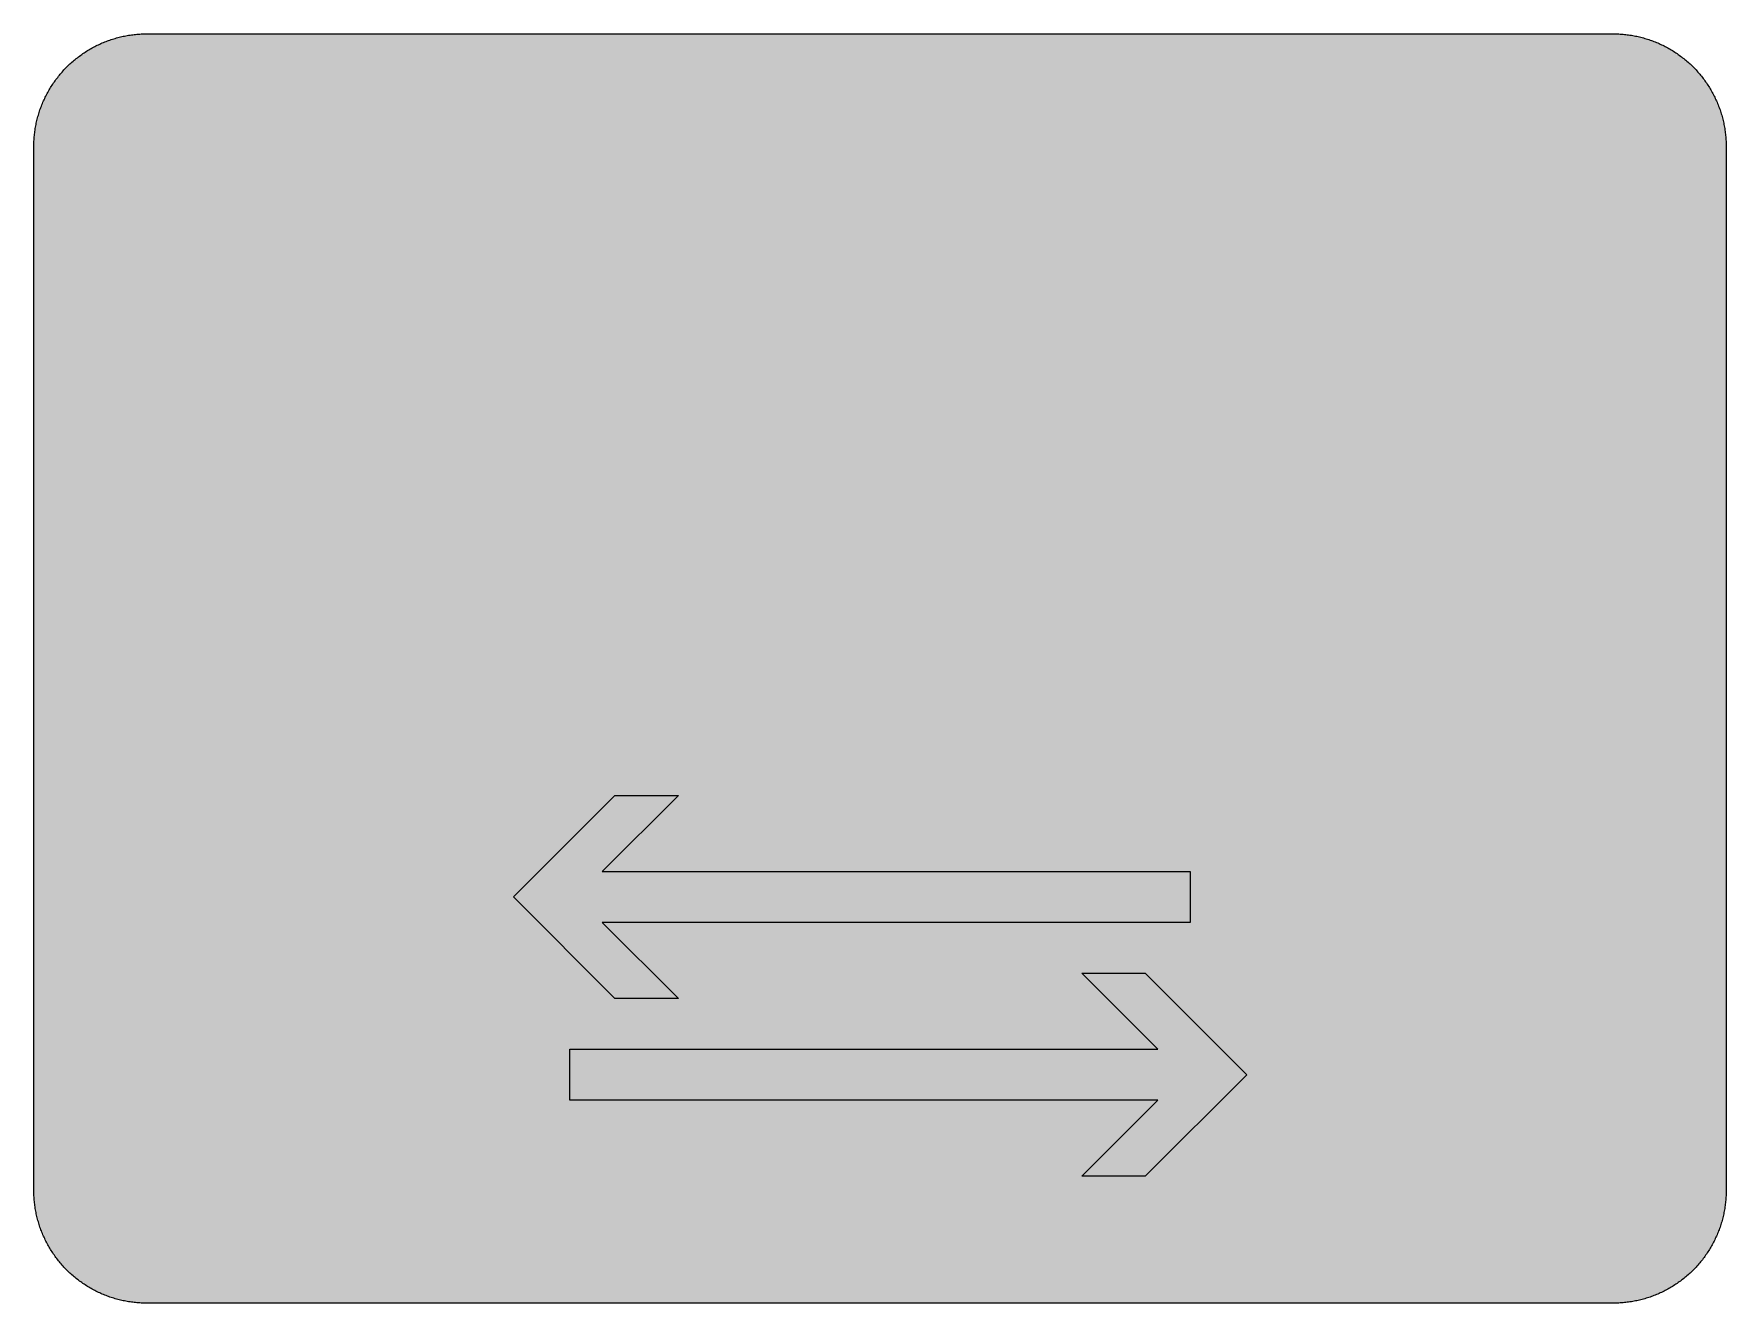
# Model space of a CAD drawing. Header units: millimetres. Extents: x 0 to 212, y 0 to 159.
import ezdxf

# ---------------------------------------------------------------- set-up
doc = ezdxf.new("R2010")
doc.units = ezdxf.units.MM

msp = doc.modelspace()

# ---------------------------------------------------------------- hatches: boundary and pattern name
for color, points in [(254, [(14.1633, 0.0536), (13.9878, 0.0533), (13.8125, 0.0559), (13.6373, 0.061), (13.462, 0.0686), (13.2893, 0.0787), (13.114, 0.0914), (12.9413, 0.1041), (12.7686, 0.1219), (12.5959, 0.1397), (12.4231, 0.16), (12.2504, 0.1829), (12.0777, 0.2057), (11.9075, 0.2337), (11.7373, 0.2616), (11.5672, 0.2921), (11.397, 0.3251), (11.2268, 0.3607), (11.0592, 0.3988), (10.8915, 0.4369), (10.7239, 0.4775), (10.5562, 0.5207), (10.3886, 0.5664), (10.2235, 0.6121), (10.0584, 0.6629), (9.8933, 0.7137), (9.7307, 0.7671), (9.5682, 0.8204), (9.4056, 0.8788), (9.2431, 0.9373), (9.083, 0.9982), (8.923, 1.0617), (8.763, 1.1252), (8.6055, 1.1938), (8.4455, 1.2624), (8.2906, 1.331), (8.1331, 1.4046), (7.9781, 1.4783), (7.8232, 1.5545), (7.6708, 1.6332), (7.5184, 1.7145), (7.366, 1.7958), (7.2161, 1.8796), (7.0663, 1.966), (6.919, 2.0523), (6.7716, 2.1438), (6.6243, 2.2352), (6.4795, 2.3266), (6.3348, 2.4232), (6.19, 2.5197), (6.0477, 2.6187), (5.908, 2.7178), (5.7683, 2.8194), (5.6286, 2.9235), (5.4915, 3.0302), (5.3543, 3.1369), (5.2197, 3.2461), (5.0851, 3.3579), (4.953, 3.4722), (4.8209, 3.5865), (4.6914, 3.7033), (4.5644, 3.8202), (4.4348, 3.9395), (4.3104, 4.0615), (4.1859, 4.1859), (4.0615, 4.3104), (3.9395, 4.4348), (3.8202, 4.5618), (3.7033, 4.6914), (3.5865, 4.8209), (3.4722, 4.953), (3.3579, 5.0851), (3.2487, 5.2197), (3.1369, 5.3543), (3.0302, 5.4915), (2.9235, 5.6286), (2.8194, 5.7683), (2.7178, 5.908), (2.6187, 6.0477), (2.5197, 6.19), (2.4232, 6.3348), (2.3266, 6.477), (2.2352, 6.6243), (2.1438, 6.7691), (2.0523, 6.919), (1.966, 7.0663), (1.8796, 7.2161), (1.7958, 7.366), (1.7145, 7.5184), (1.6332, 7.6708), (1.5545, 7.8232), (1.4783, 7.9781), (1.4046, 8.1331), (1.331, 8.2906), (1.2598, 8.4455), (1.1913, 8.603), (1.1252, 8.763), (1.0592, 8.923), (0.9982, 9.083), (0.9373, 9.2431), (0.8763, 9.4056), (0.8204, 9.5682), (0.7645, 9.7307), (0.7112, 9.8933), (0.6604, 10.0584), (0.6121, 10.2235), (0.5639, 10.3911), (0.5207, 10.5562), (0.4775, 10.7239), (0.4343, 10.8915), (0.3962, 11.0592), (0.3607, 11.2268), (0.3251, 11.397), (0.2921, 11.5672), (0.2616, 11.7373), (0.2311, 11.9075), (0.2057, 12.0802), (0.1803, 12.2504), (0.1575, 12.4231), (0.1372, 12.5959), (0.1194, 12.7686), (0.1041, 12.9413), (0.0889, 13.1166), (0.0787, 13.2893), (0.0686, 13.4645), (0.061, 13.6373), (0.0559, 13.8125), (0.0508, 13.9878), (0.0508, 14.163), (0.0522, 144.6925), (0.0508, 144.8664), (0.0559, 145.0416), (0.061, 145.2169), (0.0686, 145.3896), (0.0787, 145.5649), (0.0889, 145.7376), (0.1041, 145.9128), (0.1194, 146.0856), (0.1372, 146.2583), (0.1575, 146.431), (0.1803, 146.6037), (0.2057, 146.7739), (0.2311, 146.9466), (0.2616, 147.1168), (0.2921, 147.287), (0.3251, 147.4572), (0.3607, 147.6248), (0.3962, 147.795), (0.4343, 147.9626), (0.4775, 148.1303), (0.5207, 148.2979), (0.5639, 148.463), (0.6121, 148.6281), (0.6604, 148.7932), (0.7112, 148.9583), (0.7645, 149.1234), (0.8204, 149.286), (0.8763, 149.4485), (0.9373, 149.6111), (0.9982, 149.7711), (1.0592, 149.9311), (1.1252, 150.0911), (1.1913, 150.2486), (1.2598, 150.4061), (1.331, 150.5636), (1.4046, 150.7185), (1.4783, 150.876), (1.5545, 151.0284), (1.6332, 151.1833), (1.7145, 151.3357), (1.7958, 151.4856), (1.8796, 151.638), (1.966, 151.7879), (2.0523, 151.9352), (2.1438, 152.0825), (2.2352, 152.2298), (2.3266, 152.3746), (2.4232, 152.5194), (2.5197, 152.6616), (2.6187, 152.8039), (2.7178, 152.9461), (2.8194, 153.0858), (2.9235, 153.2255), (3.0302, 153.3627), (3.1369, 153.4973), (3.2487, 153.6344), (3.3579, 153.7665), (3.4722, 153.8986), (3.5865, 154.0307), (3.7033, 154.1602), (3.8202, 154.2898), (3.9395, 154.4168), (4.0615, 154.5438), (4.1859, 154.6682), (4.3104, 154.7901), (4.4348, 154.9121), (4.5644, 155.034), (4.6914, 155.1508), (4.8209, 155.2677), (4.953, 155.382), (5.0851, 155.4937), (5.2197, 155.6055), (5.3543, 155.7147), (5.4915, 155.8239), (5.6286, 155.9281), (5.7683, 156.0322), (5.908, 156.1338), (6.0477, 156.2354), (6.19, 156.3345), (6.3348, 156.431), (6.4795, 156.525), (6.6243, 156.6189), (6.7716, 156.7104), (6.919, 156.7993), (7.0663, 156.8882), (7.2161, 156.9745), (7.366, 157.0584), (7.5184, 157.1396), (7.6708, 157.2209), (7.8232, 157.2971), (7.9781, 157.3733), (8.1331, 157.4495), (8.2906, 157.5206), (8.4455, 157.5918), (8.6055, 157.6603), (8.763, 157.7289), (8.923, 157.7924), (9.083, 157.8559), (9.2431, 157.9169), (9.4056, 157.9753), (9.5682, 158.0337), (9.7307, 158.0871), (9.8933, 158.1404), (10.0584, 158.1912), (10.2235, 158.242), (10.3886, 158.2877), (10.5562, 158.3334), (10.7239, 158.3766), (10.8915, 158.4173), (11.0592, 158.4579), (11.2268, 158.4935), (11.397, 158.529), (11.5672, 158.562), (11.7373, 158.5925), (11.9075, 158.6205), (12.0777, 158.6484), (12.2504, 158.6713), (12.4231, 158.6941), (12.5959, 158.7144), (12.7686, 158.7322), (12.9413, 158.75), (13.114, 158.7627), (13.2893, 158.7754), (13.462, 158.7856), (13.6373, 158.7932), (13.8125, 158.7983), (13.9878, 158.8008), (14.163, 158.8033), (197.6078, 158.8036), (197.7822, 158.8008), (197.9574, 158.7983), (198.1327, 158.7932), (198.3054, 158.7856), (198.4807, 158.7754), (198.6534, 158.7627), (198.8287, 158.75), (199.0014, 158.7322), (199.1741, 158.7144), (199.3468, 158.6941), (199.5195, 158.6713), (199.6897, 158.6484), (199.8624, 158.6205), (200.0326, 158.5925), (200.2028, 158.562), (200.373, 158.529), (200.5432, 158.4935), (200.7108, 158.4579), (200.8784, 158.4173), (201.0461, 158.3766), (201.2137, 158.3334), (201.3788, 158.2877), (201.5465, 158.242), (201.7116, 158.1912), (201.8767, 158.1404), (202.0392, 158.0871), (202.2018, 158.0337), (202.3643, 157.9753), (202.5269, 157.9169), (202.6869, 157.8559), (202.8469, 157.7924), (203.007, 157.7289), (203.167, 157.6603), (203.3245, 157.5918), (203.4794, 157.5206), (203.6369, 157.4495), (203.7918, 157.3733), (203.9468, 157.2971), (204.0992, 157.2209), (204.2516, 157.1396), (204.404, 157.0584), (204.5538, 156.9745), (204.7037, 156.8882), (204.8535, 156.7993), (205.0009, 156.7104), (205.1456, 156.6189), (205.293, 156.525), (205.4352, 156.431), (205.58, 156.3345), (205.7222, 156.2354), (205.8619, 156.1338), (206.0016, 156.0322), (206.1413, 155.9281), (206.2785, 155.8239), (206.4156, 155.7147), (206.5503, 155.6055), (206.6849, 155.4937), (206.817, 155.382), (206.949, 155.2677), (207.0786, 155.1508), (207.2081, 155.034), (207.3351, 154.9121), (207.4596, 154.7901), (207.584, 154.6682), (207.7085, 154.5438), (207.8304, 154.4168), (207.9498, 154.2898), (208.0666, 154.1602), (208.1835, 154.0307), (208.2978, 153.8986), (208.4121, 153.7665), (208.5238, 153.6344), (208.6331, 153.4973), (208.7397, 153.3627), (208.8464, 153.2255), (208.9506, 153.0858), (209.0522, 152.9461), (209.1512, 152.8039), (209.2503, 152.6616), (209.3468, 152.5194), (209.4433, 152.3746), (209.5348, 152.2298), (209.6262, 152.0825), (209.7176, 151.9352), (209.804, 151.7879), (209.8904, 151.638), (209.9742, 151.4856), (210.0555, 151.3357), (210.1367, 151.1833), (210.2155, 151.0284), (210.2917, 150.876), (210.3653, 150.7185), (210.439, 150.5636), (210.5076, 150.4061), (210.5762, 150.2486), (210.6447, 150.0911), (210.7082, 149.9311), (210.7717, 149.7711), (210.8327, 149.6111), (210.8911, 149.4485), (210.9495, 149.286), (211.0029, 149.1234), (211.0562, 148.9583), (211.107, 148.7932), (211.1578, 148.6281), (211.2035, 148.463), (211.2493, 148.2979), (211.2924, 148.1303), (211.3331, 147.9626), (211.3712, 147.795), (211.4093, 147.6248), (211.4448, 147.4572), (211.4779, 147.287), (211.5083, 147.1168), (211.5363, 146.9466), (211.5642, 146.7739), (211.5871, 146.6037), (211.6099, 146.431), (211.6303, 146.2583), (211.648, 146.0856), (211.6658, 145.9128), (211.6785, 145.7376), (211.6912, 145.5649), (211.7014, 145.3896), (211.709, 145.2169), (211.7141, 145.0416), (211.7166, 144.8664), (211.7166, 144.6911), (211.7189, 14.1647), (211.7166, 13.9878), (211.7141, 13.8125), (211.709, 13.6373), (211.7014, 13.4645), (211.6912, 13.2893), (211.6785, 13.1166), (211.6658, 12.9413), (211.648, 12.7686), (211.6303, 12.5959), (211.6099, 12.4231), (211.5871, 12.2504), (211.5642, 12.0802), (211.5363, 11.9075), (211.5083, 11.7373), (211.4779, 11.5672), (211.4448, 11.397), (211.4093, 11.2268), (211.3712, 11.0592), (211.3331, 10.8915), (211.2924, 10.7239), (211.2493, 10.5562), (211.2035, 10.3911), (211.1578, 10.2235), (211.107, 10.0584), (211.0562, 9.8933), (211.0029, 9.7307), (210.9495, 9.5682), (210.8911, 9.4056), (210.8327, 9.2431), (210.7717, 9.083), (210.7082, 8.923), (210.6447, 8.763), (210.5762, 8.603), (210.5076, 8.4455), (210.439, 8.2906), (210.3653, 8.1331), (210.2917, 7.9781), (210.2155, 7.8232), (210.1367, 7.6708), (210.0555, 7.5184), (209.9742, 7.366), (209.8904, 7.2161), (209.804, 7.0663), (209.7176, 6.919), (209.6262, 6.7691), (209.5348, 6.6243), (209.4433, 6.477), (209.3468, 6.3348), (209.2503, 6.19), (209.1512, 6.0477), (209.0522, 5.908), (208.9506, 5.7683), (208.8464, 5.6286), (208.7397, 5.4915), (208.6331, 5.3543), (208.5238, 5.2197), (208.4121, 5.0851), (208.2978, 4.953), (208.1835, 4.8209), (208.0666, 4.6914), (207.9498, 4.5618), (207.8304, 4.4348), (207.7085, 4.3104), (207.584, 4.1859), (207.4596, 4.0615), (207.3351, 3.9395), (207.2081, 3.8202), (207.0786, 3.7033), (206.949, 3.5865), (206.817, 3.4722), (206.6849, 3.3579), (206.5503, 3.2461), (206.4156, 3.1369), (206.2785, 3.0302), (206.1413, 2.9235), (206.0016, 2.8194), (205.8619, 2.7178), (205.7222, 2.6187), (205.58, 2.5197), (205.4352, 2.4232), (205.293, 2.3266), (205.1456, 2.2352), (205.0009, 2.1438), (204.8535, 2.0523), (204.7037, 1.966), (204.5538, 1.8796), (204.404, 1.7958), (204.2516, 1.7145), (204.0992, 1.6332), (203.9468, 1.5545), (203.7918, 1.4783), (203.6369, 1.4046), (203.4794, 1.331), (203.3245, 1.2624), (203.167, 1.1938), (203.007, 1.1252), (202.8469, 1.0617), (202.6869, 0.9982), (202.5269, 0.9373), (202.3643, 0.8788), (202.2018, 0.8204), (202.0392, 0.7671), (201.8767, 0.7137), (201.7116, 0.6629), (201.5465, 0.6121), (201.3788, 0.5664), (201.2137, 0.5207), (201.0461, 0.4775), (200.8784, 0.4369), (200.7108, 0.3988), (200.5432, 0.3607), (200.373, 0.3251), (200.2028, 0.2921), (200.0326, 0.2616), (199.8624, 0.2337), (199.6897, 0.2057), (199.5195, 0.1829), (199.3468, 0.16), (199.1741, 0.1397), (199.0014, 0.1219), (198.8287, 0.1041), (198.6534, 0.0914), (198.4807, 0.0787), (198.3054, 0.0686), (198.1327, 0.061), (197.9574, 0.0559), (197.7822, 0.0533), (197.6069, 0.0533)]), (59, [(60.0244, 50.8536), (72.7244, 63.5536), (80.6619, 63.5536), (71.1369, 54.0286), (144.6911, 54.0286), (144.6911, 47.6786), (71.1369, 47.6786), (80.6619, 38.1536), (72.7244, 38.1536)]), (59, [(151.7467, 28.6286), (139.0467, 15.9286), (131.1092, 15.9286), (140.6342, 25.4536), (67.08, 25.4536), (67.08, 31.8036), (140.6342, 31.8036), (131.1092, 41.3286), (139.0467, 41.3286)])]:
    msp.add_hatch(color=color).paths.add_polyline_path(points)
h = msp.add_hatch(color=59)
h.paths.add_polyline_path([(14.1633, 3.5814), (13.8887, 3.5839), (13.6169, 3.5941), (13.3477, 3.6119), (13.081, 3.6347), (12.8143, 3.6652), (12.5501, 3.7008), (12.2885, 3.7465), (12.0294, 3.7948), (11.7729, 3.8506), (11.5164, 3.9141), (11.2649, 3.9827), (11.016, 4.0564), (10.7671, 4.1351), (10.5232, 4.2215), (10.2819, 4.3129), (10.0432, 4.412), (9.8069, 4.5161), (9.5733, 4.6228), (9.3447, 4.7371), (9.1186, 4.8565), (8.8951, 4.9809), (8.6741, 5.113), (8.4582, 5.2476), (8.2448, 5.3873), (8.0366, 5.5321), (7.8308, 5.682), (7.6276, 5.8369), (7.4295, 5.9969), (7.2365, 6.1595), (7.046, 6.3297), (6.8605, 6.5024), (6.6777, 6.6802), (6.5024, 6.8605), (6.3271, 7.046), (6.1595, 7.2365), (5.9969, 7.432), (5.8369, 7.6302), (5.682, 7.8308), (5.5321, 8.0366), (5.3873, 8.2448), (5.2451, 8.4582), (5.1105, 8.6741), (4.9809, 8.8951), (4.8565, 9.1186), (4.7371, 9.3447), (4.6228, 9.5758), (4.5136, 9.8069), (4.4094, 10.0432), (4.3129, 10.2819), (4.2215, 10.5232), (4.1351, 10.7696), (4.0538, 11.016), (3.9802, 11.2649), (3.9116, 11.5189), (3.8506, 11.7729), (3.7948, 12.0294), (3.744, 12.2911), (3.7008, 12.5527), (3.6627, 12.8143), (3.6322, 13.081), (3.6093, 13.3502), (3.5916, 13.6195), (3.5814, 13.8913), (3.5789, 14.163), (3.58, 144.6925), (3.5814, 144.9654), (3.5916, 145.2347), (3.6093, 145.5064), (3.6322, 145.7731), (3.6627, 146.0398), (3.7008, 146.304), (3.744, 146.5656), (3.7948, 146.8247), (3.8506, 147.0812), (3.9116, 147.3352), (3.9802, 147.5892), (4.0538, 147.8382), (4.1351, 148.0845), (4.2215, 148.3309), (4.3129, 148.5722), (4.4094, 148.811), (4.5136, 149.0472), (4.6228, 149.2783), (4.7371, 149.5095), (4.8565, 149.7355), (4.9809, 149.9591), (5.1105, 150.1775), (5.2451, 150.3959), (5.3873, 150.6093), (5.5321, 150.8176), (5.682, 151.0233), (5.8369, 151.224), (5.9969, 151.4221), (6.1595, 151.6177), (6.3271, 151.8056), (6.5024, 151.9936), (6.6777, 152.1739), (6.8605, 152.3517), (7.046, 152.5245), (7.2365, 152.6946), (7.4295, 152.8572), (7.6276, 153.0172), (7.8308, 153.1722), (8.0366, 153.322), (8.2448, 153.4668), (8.4582, 153.6065), (8.6741, 153.7411), (8.8951, 153.8732), (9.1186, 153.9977), (9.3447, 154.117), (9.5733, 154.2313), (9.8069, 154.3406), (10.0432, 154.4422), (10.2819, 154.5412), (10.5232, 154.6327), (10.7671, 154.719), (11.016, 154.7978), (11.2649, 154.874), (11.5164, 154.9425), (11.7729, 155.0035), (12.0294, 155.0594), (12.2885, 155.1102), (12.5501, 155.1534), (12.8143, 155.1889), (13.081, 155.2194), (13.3477, 155.2448), (13.6169, 155.26), (13.8887, 155.2702), (14.163, 155.2753), (197.6078, 155.2758), (197.8787, 155.2702), (198.1505, 155.26), (198.4197, 155.2448), (198.689, 155.2194), (198.9557, 155.1889), (199.2173, 155.1534), (199.4789, 155.1102), (199.7405, 155.0594), (199.9971, 155.0035), (200.2511, 154.9425), (200.5051, 154.874), (200.754, 154.7978), (201.0004, 154.719), (201.2467, 154.6327), (201.488, 154.5412), (201.7268, 154.4422), (201.963, 154.3406), (202.1942, 154.2313), (202.4253, 154.117), (202.6514, 153.9977), (202.8749, 153.8732), (203.0959, 153.7411), (203.3118, 153.6065), (203.5251, 153.4668), (203.7334, 153.322), (203.9391, 153.1722), (204.1398, 153.0172), (204.3379, 152.8572), (204.5335, 152.6946), (204.724, 152.5245), (204.9094, 152.3517), (205.0898, 152.1739), (205.2676, 151.9936), (205.4403, 151.8056), (205.6105, 151.6177), (205.773, 151.4221), (205.933, 151.224), (206.088, 151.0233), (206.2378, 150.8176), (206.3826, 150.6093), (206.5223, 150.3959), (206.6569, 150.1775), (206.789, 149.9591), (206.9135, 149.7355), (207.0329, 149.5095), (207.1472, 149.2783), (207.2538, 149.0472), (207.358, 148.811), (207.457, 148.5722), (207.5485, 148.3309), (207.6348, 148.0845), (207.7136, 147.8382), (207.7872, 147.5892), (207.8558, 147.3352), (207.9193, 147.0812), (207.9752, 146.8247), (208.0235, 146.5656), (208.0692, 146.304), (208.1047, 146.0398), (208.1352, 145.7731), (208.1581, 145.5064), (208.1759, 145.2347), (208.186, 144.9654), (208.1911, 144.6911), (208.1911, 14.1647), (208.186, 13.8913), (208.1759, 13.6195), (208.1581, 13.3502), (208.1352, 13.081), (208.1047, 12.8143), (208.0692, 12.5527), (208.0235, 12.2911), (207.9752, 12.0294), (207.9193, 11.7729), (207.8558, 11.5189), (207.7872, 11.2649), (207.7136, 11.016), (207.6348, 10.7696), (207.5485, 10.5232), (207.457, 10.2819), (207.358, 10.0432), (207.2538, 9.8069), (207.1472, 9.5758), (207.0329, 9.3447), (206.9135, 9.1186), (206.789, 8.8951), (206.6569, 8.6741), (206.5223, 8.4582), (206.3826, 8.2448), (206.2378, 8.0366), (206.088, 7.8308), (205.933, 7.6302), (205.773, 7.432), (205.6105, 7.2365), (205.4403, 7.046), (205.2676, 6.8605), (205.0898, 6.6802), (204.9094, 6.5024), (204.724, 6.3297), (204.5335, 6.1595), (204.3379, 5.9969), (204.1398, 5.8369), (203.9391, 5.682), (203.7334, 5.5321), (203.5251, 5.3873), (203.3118, 5.2476), (203.0959, 5.113), (202.8749, 4.9809), (202.6514, 4.8565), (202.4253, 4.7371), (202.1942, 4.6228), (201.963, 4.5161), (201.7268, 4.412), (201.488, 4.3129), (201.2467, 4.2215), (201.0004, 4.1351), (200.754, 4.0564), (200.5051, 3.9827), (200.2511, 3.9141), (199.9971, 3.8506), (199.7405, 3.7948), (199.4789, 3.7465), (199.2173, 3.7008), (198.9557, 3.6652), (198.689, 3.6347), (198.4197, 3.6119), (198.1505, 3.5941), (197.8787, 3.5839), (197.6069, 3.5789)])
h.paths.add_polyline_path([(14.1633, 8.8731), (14.0259, 8.8748), (13.8887, 8.8798), (13.7541, 8.8875), (13.622, 8.9002), (13.4874, 8.9154), (13.3553, 8.9332), (13.2258, 8.9535), (13.0962, 8.9789), (12.9667, 9.0068), (12.8397, 9.0373), (12.7127, 9.0729), (12.5882, 9.1084), (12.4663, 9.1491), (12.3419, 9.1923), (12.2225, 9.238), (12.1031, 9.2888), (11.9837, 9.3396), (11.8694, 9.3929), (11.7526, 9.4513), (11.6408, 9.5098), (11.5291, 9.5733), (11.4198, 9.6368), (11.3106, 9.7053), (11.2039, 9.7765), (11.0998, 9.8476), (10.9957, 9.9238), (10.8966, 10), (10.7975, 10.0787), (10.6985, 10.1625), (10.6045, 10.2464), (10.5105, 10.3327), (10.4216, 10.4216), (10.3327, 10.5131), (10.2464, 10.6045), (10.16, 10.701), (10.0787, 10.7975), (10, 10.8966), (9.9212, 10.9982), (9.8476, 11.0998), (9.7739, 11.2039), (9.7053, 11.3106), (9.6368, 11.4198), (9.5707, 11.5291), (9.5098, 11.6408), (9.4488, 11.7551), (9.3929, 11.8694), (9.337, 11.9863), (9.2862, 12.1031), (9.238, 12.2225), (9.1923, 12.3444), (9.1491, 12.4663), (9.1084, 12.5908), (9.0703, 12.7152), (9.0373, 12.8397), (9.0068, 12.9692), (8.9789, 13.0962), (8.9535, 13.2258), (8.9306, 13.3579), (8.9129, 13.4899), (8.8976, 13.622), (8.8849, 13.7566), (8.8773, 13.8913), (8.8722, 14.0259), (8.8697, 14.163), (8.8717, 144.6925), (8.8722, 144.8283), (8.8773, 144.9629), (8.8849, 145.0975), (8.8976, 145.2321), (8.9129, 145.3642), (8.9306, 145.4963), (8.9535, 145.6284), (8.9789, 145.7579), (9.0068, 145.8849), (9.0373, 146.0144), (9.0703, 146.1389), (9.1084, 146.2634), (9.1491, 146.3878), (9.1923, 146.5097), (9.238, 146.6317), (9.2862, 146.751), (9.337, 146.8679), (9.3929, 146.9847), (9.4488, 147.099), (9.5098, 147.2133), (9.5707, 147.3251), (9.6368, 147.4343), (9.7053, 147.5435), (9.7739, 147.6502), (9.8476, 147.7543), (9.9212, 147.8559), (10, 147.9575), (10.0787, 148.0566), (10.16, 148.1531), (10.2464, 148.2496), (10.3327, 148.3411), (10.4216, 148.4325), (10.5105, 148.5214), (10.6045, 148.6078), (10.6985, 148.6916), (10.7975, 148.7754), (10.8966, 148.8542), (10.9957, 148.9304), (11.0998, 149.0066), (11.2039, 149.0777), (11.3106, 149.1488), (11.4198, 149.2174), (11.5291, 149.2809), (11.6408, 149.3444), (11.7526, 149.4028), (11.8694, 149.4612), (11.9837, 149.5146), (12.1031, 149.5679), (12.2225, 149.6162), (12.3419, 149.6619), (12.4663, 149.7051), (12.5882, 149.7457), (12.7127, 149.7813), (12.8397, 149.8168), (12.9667, 149.8473), (13.0962, 149.8752), (13.2258, 149.9006), (13.3553, 149.921), (13.4874, 149.9413), (13.622, 149.9565), (13.7541, 149.9667), (13.8887, 149.9768), (14.0259, 149.9819), (14.163, 149.9819), (197.6078, 149.9842), (197.7441, 149.9819), (197.8787, 149.9768), (198.0133, 149.9667), (198.1479, 149.9565), (198.28, 149.9413), (198.4121, 149.921), (198.5442, 149.9006), (198.6737, 149.8752), (198.8007, 149.8473), (198.9303, 149.8168), (199.0547, 149.7813), (199.1792, 149.7457), (199.3036, 149.7051), (199.4256, 149.6619), (199.5475, 149.6162), (199.6669, 149.5679), (199.7837, 149.5146), (199.9005, 149.4612), (200.0148, 149.4028), (200.1291, 149.3444), (200.2409, 149.2809), (200.3501, 149.2174), (200.4593, 149.1488), (200.566, 149.0777), (200.6702, 149.0066), (200.7718, 148.9304), (200.8734, 148.8542), (200.9724, 148.7754), (201.0689, 148.6916), (201.1655, 148.6078), (201.2569, 148.5214), (201.3483, 148.4325), (201.4372, 148.3411), (201.5236, 148.2496), (201.6074, 148.1531), (201.6912, 148.0566), (201.77, 147.9575), (201.8462, 147.8559), (201.9224, 147.7543), (201.9935, 147.6502), (202.0646, 147.5435), (202.1332, 147.4343), (202.1967, 147.3251), (202.2602, 147.2133), (202.3186, 147.099), (202.377, 146.9847), (202.4304, 146.8679), (202.4812, 146.751), (202.532, 146.6317), (202.5777, 146.5097), (202.6209, 146.3878), (202.6615, 146.2634), (202.6971, 146.1389), (202.7326, 146.0144), (202.7631, 145.8849), (202.7911, 145.7579), (202.8165, 145.6284), (202.8368, 145.4963), (202.8546, 145.3642), (202.8698, 145.2321), (202.8825, 145.0975), (202.8901, 144.9629), (202.8952, 144.8283), (202.8977, 144.6911), (202.8994, 14.1647), (202.8952, 14.0259), (202.8901, 13.8913), (202.8825, 13.7566), (202.8698, 13.622), (202.8546, 13.4899), (202.8368, 13.3579), (202.8165, 13.2258), (202.7911, 13.0962), (202.7631, 12.9692), (202.7326, 12.8397), (202.6971, 12.7152), (202.6615, 12.5908), (202.6209, 12.4663), (202.5777, 12.3444), (202.532, 12.2225), (202.4812, 12.1031), (202.4304, 11.9863), (202.377, 11.8694), (202.3186, 11.7551), (202.2602, 11.6408), (202.1967, 11.5291), (202.1332, 11.4198), (202.0646, 11.3106), (201.9935, 11.2039), (201.9224, 11.0998), (201.8462, 10.9982), (201.77, 10.8966), (201.6912, 10.7975), (201.6074, 10.701), (201.5236, 10.6045), (201.4372, 10.5131), (201.3483, 10.4216), (201.2569, 10.3327), (201.1655, 10.2464), (201.0689, 10.1625), (200.9724, 10.0787), (200.8734, 10), (200.7718, 9.9238), (200.6702, 9.8476), (200.566, 9.7765), (200.4593, 9.7053), (200.3501, 9.6368), (200.2409, 9.5733), (200.1291, 9.5098), (200.0148, 9.4513), (199.9005, 9.3929), (199.7837, 9.3396), (199.6669, 9.2888), (199.5475, 9.238), (199.4256, 9.1923), (199.3036, 9.1491), (199.1792, 9.1084), (199.0547, 9.0729), (198.9303, 9.0373), (198.8007, 9.0068), (198.6737, 8.9789), (198.5442, 8.9535), (198.4121, 8.9332), (198.28, 8.9154), (198.1479, 8.9002), (198.0133, 8.8875), (197.8787, 8.8798), (197.7441, 8.8748), (197.6069, 8.8722)], flags=16)
h = msp.add_hatch(color=59)
h.paths.add_polyline_path([(99.271, 141.1647), (92.0239, 141.1647), (91.8413, 141.1605), (91.661, 141.1554), (91.4832, 141.1478), (91.3028, 141.1351), (91.125, 141.1173), (90.9498, 141.097), (90.772, 141.0741), (90.5967, 141.0487), (90.424, 141.0183), (90.2513, 140.9852), (90.0786, 140.9471), (89.9084, 140.9065), (89.7382, 140.8633), (89.568, 140.8151), (89.4029, 140.7668), (89.2353, 140.7109), (89.0702, 140.655), (88.9076, 140.5966), (88.7451, 140.5331), (88.585, 140.4671), (88.4276, 140.3985), (88.2701, 140.3248), (88.1126, 140.2486), (87.9602, 140.1724), (87.8078, 140.0912), (87.6554, 140.0073), (87.5081, 139.9184), (87.3608, 139.8295), (87.2134, 139.7381), (87.0712, 139.6416), (86.929, 139.5425), (86.7893, 139.4435), (86.6521, 139.3393), (86.5149, 139.2326), (86.3829, 139.1234), (86.2508, 139.0117), (86.1212, 138.8974), (85.9942, 138.7805), (85.8698, 138.6611), (85.7453, 138.5392), (85.6259, 138.4148), (85.5091, 138.2878), (85.3923, 138.1608), (85.2805, 138.0287), (85.1687, 137.8941), (85.0621, 137.7594), (84.9554, 137.6197), (84.8538, 137.48), (84.7522, 137.3378), (84.6557, 137.193), (84.5591, 137.0457), (84.4677, 136.8958), (84.3788, 136.7434), (84.2924, 136.591), (84.2086, 136.4361), (84.1299, 136.2786), (84.0511, 136.1186), (83.9775, 135.9586), (83.9064, 135.7935), (83.8378, 135.6284), (83.7743, 135.4633), (83.7108, 135.2931), (83.6524, 135.1229), (83.5965, 134.9502), (77.1948, 114.2654), (77.1271, 114.2771), (77.0585, 114.2924), (76.9899, 114.3051), (76.9239, 114.3178), (76.8553, 114.3305), (76.7867, 114.3432), (76.7182, 114.3559), (76.6521, 114.3686), (76.5835, 114.3787), (76.515, 114.3914), (76.4464, 114.4016), (76.3803, 114.4143), (76.3118, 114.4245), (76.2432, 114.4346), (76.1746, 114.4473), (76.106, 114.4575), (76.04, 114.4676), (75.9714, 114.4778), (75.9028, 114.488), (75.8342, 114.4956), (75.7657, 114.5057), (75.6971, 114.5159), (75.6285, 114.5235), (75.5599, 114.5337), (75.4939, 114.5413), (75.4253, 114.5489), (75.3567, 114.5565), (75.2881, 114.5642), (75.2196, 114.5743), (75.151, 114.5794), (75.0824, 114.587), (75.0138, 114.5946), (74.9452, 114.6023), (74.8767, 114.6073), (74.8081, 114.615), (74.7395, 114.62), (74.6709, 114.6277), (74.6023, 114.6327), (74.5338, 114.6378), (74.4652, 114.6429), (74.3966, 114.648), (74.328, 114.6531), (74.2569, 114.6581), (74.1883, 114.6632), (74.1197, 114.6658), (74.0512, 114.6708), (73.9826, 114.6734), (73.914, 114.6785), (73.8454, 114.681), (73.7768, 114.6835), (73.7083, 114.6861), (73.6397, 114.6886), (73.5686, 114.6912), (73.5, 114.6937), (73.4314, 114.6962), (73.3628, 114.6988), (73.2942, 114.6988), (73.2257, 114.7013), (73.1571, 114.7013), (73.0885, 114.7039), (73.0174, 114.7039), (72.9488, 114.7039), (72.8802, 114.7039), (72.8116, 114.7039), (72.5373, 114.7039), (72.263, 114.6988), (71.9912, 114.6886), (71.7169, 114.6785), (71.4451, 114.6632), (71.1733, 114.6454), (70.9041, 114.6226), (70.6323, 114.5972), (70.3631, 114.5692), (70.0938, 114.5362), (69.8246, 114.5007), (69.5554, 114.4626), (69.2887, 114.4219), (69.022, 114.3762), (68.7553, 114.3279), (68.4911, 114.2771), (68.2269, 114.2238), (67.9628, 114.1654), (67.6986, 114.1044), (67.437, 114.0409), (67.1754, 113.9723), (66.9163, 113.9012), (66.6572, 113.8276), (66.3981, 113.7514), (66.1416, 113.6726), (65.8876, 113.5888), (65.6311, 113.5024), (65.3771, 113.4135), (65.1256, 113.3221), (64.8741, 113.2256), (64.6227, 113.1291), (64.3738, 113.0275), (64.1274, 112.9208), (63.881, 112.8141), (63.6346, 112.7049), (63.3908, 112.5906), (63.1495, 112.4737), (62.9082, 112.3544), (62.6669, 112.2324), (62.4307, 112.108), (62.1919, 111.9784), (61.9582, 111.8489), (61.7245, 111.7143), (61.4909, 111.5771), (61.2623, 111.4374), (61.0311, 111.2952), (60.8051, 111.1479), (60.579, 111.0005), (60.3555, 110.8481), (60.1345, 110.6957), (59.9135, 110.5383), (59.6951, 110.3782), (59.4766, 110.2157), (59.2633, 110.0506), (59.0499, 109.8829), (58.8391, 109.7102), (58.6308, 109.5375), (58.4225, 109.3622), (58.2168, 109.1819), (58.0136, 108.999), (57.8129, 108.8161), (57.6148, 108.6282), (57.4167, 108.4377), (57.2211, 108.2472), (57.0281, 108.0516), (56.8401, 107.8535), (56.6522, 107.6554), (56.4667, 107.4547), (56.2864, 107.2515), (56.1061, 107.0458), (55.9308, 106.8375), (55.7581, 106.6292), (55.5854, 106.4184), (55.4177, 106.205), (55.2526, 105.9891), (55.0901, 105.7732), (54.93, 105.5548), (54.7726, 105.3338), (54.6202, 105.1128), (54.4678, 104.8893), (54.3204, 104.6632), (54.1731, 104.4346), (54.0309, 104.206), (53.8912, 103.9749), (53.754, 103.7438), (53.6194, 103.5101), (53.4899, 103.2739), (53.3603, 103.0376), (53.2359, 102.7989), (53.1139, 102.5601), (52.9946, 102.3188), (52.8777, 102.0775), (52.7634, 101.8337), (52.6542, 101.5873), (52.545, 101.3409), (52.4408, 101.0945), (52.3392, 100.8456), (52.2427, 100.5942), (52.1462, 100.3427), (52.0548, 100.0912), (51.9659, 99.8372), (51.8795, 99.5807), (51.7957, 99.3267), (51.7169, 99.0676), (51.6382, 98.8111), (51.5645, 98.552), (51.496, 98.2904), (51.4274, 98.0313), (51.3639, 97.7697), (51.3029, 97.5055), (51.2445, 97.2414), (51.1912, 96.9772), (51.1378, 96.713), (51.0921, 96.4463), (51.0464, 96.1796), (51.0032, 95.9129), (50.9651, 95.6437), (50.9321, 95.3745), (50.8991, 95.1052), (50.8711, 94.836), (50.8457, 94.5642), (50.8229, 94.2924), (50.8051, 94.0232), (50.7898, 93.7489), (50.7771, 93.4771), (50.7695, 93.2028), (50.7644, 92.931), (50.7619, 92.6567), (50.7644, 92.3823), (50.7695, 92.108), (50.7771, 91.8362), (50.7898, 91.5619), (50.8051, 91.2901), (50.8229, 91.0184), (50.8457, 90.7466), (50.8711, 90.4773), (50.8991, 90.2056), (50.9321, 89.9363), (50.9651, 89.6671), (51.0032, 89.4004), (51.0464, 89.1337), (51.0921, 88.8644), (51.1378, 88.6003), (51.1912, 88.3336), (51.2445, 88.0694), (51.3029, 87.8053), (51.3639, 87.5436), (51.4274, 87.282), (51.496, 87.0204), (51.5645, 86.7613), (51.6382, 86.5022), (51.7169, 86.2432), (51.7957, 85.9866), (51.8795, 85.7301), (51.9659, 85.4761), (52.0548, 85.2221), (52.1462, 84.9681), (52.2427, 84.7166), (52.3392, 84.4677), (52.4408, 84.2188), (52.545, 83.9699), (52.6542, 83.7235), (52.7634, 83.4771), (52.8777, 83.2333), (52.9946, 82.992), (53.1139, 82.7507), (53.2359, 82.5119), (53.3603, 82.2731), (53.4899, 82.0369), (53.6194, 81.8007), (53.754, 81.567), (53.8912, 81.3359), (54.0309, 81.1047), (54.1731, 80.8761), (54.3204, 80.6475), (54.4678, 80.424), (54.6202, 80.198), (54.7726, 79.977), (54.93, 79.756), (55.0901, 79.5376), (55.2526, 79.3217), (55.4177, 79.1058), (55.5854, 78.8924), (55.7581, 78.6816), (55.9308, 78.4733), (56.1061, 78.265), (56.2864, 78.0593), (56.4667, 77.8561), (56.6522, 77.6554), (56.8401, 77.4573), (57.0281, 77.2592), (57.2211, 77.0661), (57.4167, 76.8731), (57.6148, 76.6826), (57.8129, 76.4946), (58.0136, 76.3118), (58.2168, 76.1289), (58.4225, 75.9511), (58.6308, 75.7733), (58.8391, 75.6006), (59.0499, 75.4304), (59.2633, 75.2627), (59.4766, 75.0951), (59.6951, 74.9325), (59.9135, 74.7751), (60.1345, 74.6176), (60.3555, 74.4626), (60.579, 74.3128), (60.8051, 74.1629), (61.0311, 74.0181), (61.2623, 73.8759), (61.4909, 73.7362), (61.7245, 73.599), (61.9582, 73.4644), (62.1919, 73.3323), (62.4307, 73.2053), (62.6669, 73.0783), (62.9082, 72.9564), (63.1495, 72.837), (63.3908, 72.7202), (63.6346, 72.6084), (63.881, 72.4967), (64.1274, 72.39), (64.3738, 72.2859), (64.6227, 72.1843), (64.8741, 72.0852), (65.1256, 71.9912), (65.3771, 71.8998), (65.6311, 71.8083), (65.8876, 71.7245), (66.1416, 71.6407), (66.3981, 71.5594), (66.6572, 71.4832), (66.9163, 71.4096), (67.1754, 71.341), (67.437, 71.2724), (67.6986, 71.2089), (67.9628, 71.1479), (68.2269, 71.0895), (68.4911, 71.0362), (68.7553, 70.9828), (69.022, 70.9371), (69.2887, 70.8914), (69.5554, 70.8482), (69.8246, 70.8101), (70.0938, 70.7771), (70.3631, 70.7441), (70.6323, 70.7161), (70.9041, 70.6907), (71.1733, 70.6679), (71.4451, 70.6501), (71.7169, 70.6349), (71.9912, 70.6222), (72.263, 70.6145), (72.5373, 70.6095), (72.8116, 70.6069), (73.086, 70.6095), (73.3577, 70.6145), (73.6321, 70.6222), (73.9038, 70.6349), (74.1782, 70.6501), (74.4499, 70.6679), (74.7192, 70.6907), (74.991, 70.7161), (75.2602, 70.7441), (75.5294, 70.7771), (75.7987, 70.8101), (76.0679, 70.8482), (76.3346, 70.8914), (76.6013, 70.9371), (76.868, 70.9828), (77.1347, 71.0362), (77.3989, 71.0895), (77.6605, 71.1479), (77.9247, 71.2089), (78.1863, 71.2724), (78.4479, 71.341), (78.707, 71.4096), (78.9661, 71.4832), (79.2251, 71.5594), (79.4817, 71.6407), (79.7382, 71.7245), (79.9922, 71.8083), (80.2462, 71.8998), (80.5002, 71.9912), (80.7517, 72.0852), (81.0006, 72.1843), (81.2495, 72.2859), (81.4984, 72.39), (81.7448, 72.4967), (81.9887, 72.6084), (82.2325, 72.7202), (82.4763, 72.837), (82.7176, 72.9564), (82.9564, 73.0783), (83.1952, 73.2053), (83.4314, 73.3323), (83.6676, 73.4644), (83.9013, 73.599), (84.1324, 73.7362), (84.3636, 73.8759), (84.5922, 74.0181), (84.8182, 74.1629), (85.0443, 74.3128), (85.2678, 74.4626), (85.4913, 74.6176), (85.7123, 74.7751), (85.9307, 74.9325), (86.1466, 75.0951), (86.3625, 75.2627), (86.5734, 75.4304), (86.7867, 75.6006), (86.995, 75.7733), (87.2033, 75.9511), (87.4065, 76.1289), (87.6097, 76.3118), (87.8129, 76.4946), (88.011, 76.6826), (88.2091, 76.8731), (88.4022, 77.0661), (88.5952, 77.2592), (88.7857, 77.4573), (88.9711, 77.6554), (89.1565, 77.8561), (89.3394, 78.0593), (89.5172, 78.265), (89.695, 78.4733), (89.8677, 78.6816), (90.0379, 78.8924), (90.2056, 79.1058), (90.3707, 79.3217), (90.5332, 79.5376), (90.6932, 79.756), (90.8507, 79.977), (91.0057, 80.198), (91.1555, 80.424), (91.3054, 80.6475), (91.4502, 80.8761), (91.5924, 81.1047), (91.7321, 81.3359), (91.8693, 81.567), (92.0039, 81.8007), (92.136, 82.0369), (92.263, 82.2731), (92.3874, 82.5119), (92.5119, 82.7507), (92.6313, 82.992), (92.7456, 83.2333), (92.8599, 83.4771), (92.9691, 83.7235), (93.0783, 83.9699), (93.1824, 84.2188), (93.284, 84.4677), (93.3806, 84.7166), (93.4771, 84.9681), (93.5685, 85.2221), (93.6574, 85.4761), (93.7438, 85.7301), (93.8276, 85.9866), (93.9063, 86.2432), (93.9851, 86.5022), (94.0587, 86.7613), (94.1273, 87.0204), (94.1959, 87.282), (94.2594, 87.5436), (94.3204, 87.8053), (94.3788, 88.0694), (94.4321, 88.3336), (94.4829, 88.6003), (94.5312, 88.8644), (94.5769, 89.1337), (94.6175, 89.4004), (94.6556, 89.6671), (94.6912, 89.9363), (94.7242, 90.2056), (94.7522, 90.4773), (94.7776, 90.7466), (94.8004, 91.0184), (94.8182, 91.2901), (94.8334, 91.5619), (94.8436, 91.8362), (94.8538, 92.108), (94.8588, 92.3823), (94.8588, 92.6567), (94.8588, 92.8599), (94.8563, 93.0631), (94.8512, 93.2637), (94.8461, 93.4669), (94.836, 93.6701), (94.8258, 93.8708), (94.8131, 94.074), (94.8004, 94.2746), (94.7852, 94.4778), (94.7674, 94.6785), (94.7471, 94.8792), (94.7268, 95.0798), (94.7039, 95.2805), (94.6785, 95.4786), (94.6506, 95.6793), (94.6226, 95.8799), (94.5921, 96.078), (94.5617, 96.2762), (94.5261, 96.4743), (94.4905, 96.6724), (94.4524, 96.8705), (94.4143, 97.0686), (94.3737, 97.2642), (94.3305, 97.4598), (94.2848, 97.6579), (94.2391, 97.8535), (94.1908, 98.0465), (94.14, 98.2421), (94.0892, 98.4352), (94.0359, 98.6307), (93.98, 98.8238), (93.9241, 99.0168), (93.8632, 99.2073), (93.8047, 99.4004), (93.7412, 99.5909), (93.6777, 99.7814), (93.6117, 99.9719), (93.5431, 100.1598), (93.4745, 100.3478), (93.4034, 100.5357), (93.3298, 100.7237), (93.2561, 100.9117), (93.1799, 101.0971), (93.1037, 101.2825), (93.0224, 101.4679), (92.9411, 101.6508), (92.8599, 101.8362), (92.7735, 102.0191), (92.6871, 102.1994), (92.6008, 102.3823), (92.5093, 102.5627), (92.4179, 102.7405), (92.3265, 102.9208), (92.2299, 103.0986), (92.1334, 103.2764), (92.0369, 103.4517), (91.9353, 103.6295), (91.8362, 103.8047), (91.7321, 103.9774), (91.628, 104.1502), (91.5213, 104.3229), (91.4121, 104.4956), (91.3028, 104.6658), (91.1911, 104.836), (91.0793, 105.0036), (90.965, 105.1712), (90.8482, 105.3389), (90.7313, 105.504), (90.612, 105.6665), (90.4926, 105.8291), (90.3707, 105.9917), (90.2487, 106.1517), (90.1243, 106.3117), (89.9973, 106.4692), (89.8703, 106.6267), (89.7433, 106.7816), (89.6112, 106.9365), (89.4817, 107.0889), (89.3496, 107.2413), (89.215, 107.3912), (89.0803, 107.5411), (88.9432, 107.6884), (88.806, 107.8332), (88.6663, 107.9805), (88.5241, 108.1227), (88.3844, 108.2675), (88.2396, 108.4072), (88.0974, 108.5469), (87.95, 108.6866), (87.8027, 108.8238), (87.6554, 108.9584), (87.5055, 109.093), (87.3557, 109.2276), (87.2058, 109.3597), (87.0509, 109.4892), (86.8985, 109.6188), (86.7435, 109.7458), (86.5861, 109.8728), (86.4286, 109.9972), (86.2711, 110.1217), (86.1111, 110.2436), (85.9511, 110.363), (85.7885, 110.4824), (85.6259, 110.5992), (85.4608, 110.7161), (85.2957, 110.8304), (85.1281, 110.9447), (84.963, 111.0539), (84.7928, 111.1656), (84.6252, 111.2749), (84.4525, 111.3815), (84.2823, 111.4857), (84.1096, 111.5898), (83.9368, 111.694), (83.7616, 111.793), (83.5863, 111.8921), (83.4085, 111.9911), (83.2307, 112.0877), (83.0529, 112.1816), (82.8751, 112.2756), (82.6948, 112.3671), (82.5119, 112.456), (82.3316, 112.5449), (82.1487, 112.6312), (81.9633, 112.715), (81.7778, 112.7989), (81.5924, 112.8801), (81.407, 112.9614), (83.8193, 120.7544), (104.436, 90.1908), (104.4727, 90.1319), (104.5134, 90.076), (104.554, 90.0227), (104.5947, 89.9668), (104.6353, 89.9135), (104.6785, 89.8601), (104.7217, 89.8093), (104.7674, 89.756), (104.8106, 89.7052), (104.8563, 89.6569), (104.9045, 89.6061), (104.9503, 89.5579), (104.9985, 89.5121), (105.0468, 89.4639), (105.095, 89.4182), (105.1458, 89.3724), (105.1941, 89.3293), (105.2474, 89.2861), (105.2982, 89.2429), (105.349, 89.1997), (105.4024, 89.1591), (105.4557, 89.1184), (105.5091, 89.0803), (105.5649, 89.0397), (105.6183, 89.0041), (105.6742, 88.966), (105.73, 88.9305), (105.7885, 88.8949), (105.8443, 88.8594), (105.9028, 88.8263), (105.9612, 88.7933), (106.0196, 88.7628), (106.078, 88.7324), (106.139, 88.7019), (106.1974, 88.6714), (106.2584, 88.6435), (106.3193, 88.6181), (106.3803, 88.5901), (106.4438, 88.5647), (106.5047, 88.5419), (106.5682, 88.5165), (106.6292, 88.4961), (106.6927, 88.4733), (106.7562, 88.453), (106.8222, 88.4326), (106.8857, 88.4149), (106.9492, 88.3971), (107.0153, 88.3793), (107.0813, 88.3641), (107.1474, 88.3488), (107.2109, 88.3336), (107.2769, 88.3209), (107.3455, 88.3107), (107.4115, 88.298), (107.4776, 88.2904), (107.5461, 88.2802), (107.6122, 88.2726), (107.6808, 88.265), (107.7468, 88.2599), (107.8154, 88.2548), (107.884, 88.2523), (107.9525, 88.2498), (108.0211, 88.2472), (108.0897, 88.2472), (117.3565, 88.2481), (117.4039, 88.0135), (117.4547, 87.7824), (117.508, 87.5487), (117.5664, 87.3201), (117.6249, 87.089), (117.6858, 86.8604), (117.7493, 86.6318), (117.8154, 86.4032), (117.8814, 86.1771), (117.9525, 85.9511), (118.0262, 85.7275), (118.1024, 85.504), (118.1786, 85.2805), (118.2599, 85.0595), (118.3411, 84.8385), (118.4275, 84.6176), (118.5139, 84.3991), (118.6028, 84.1807), (118.6942, 83.9648), (118.7882, 83.7489), (118.8847, 83.533), (118.9838, 83.3196), (119.0828, 83.1088), (119.187, 82.8954), (119.2911, 82.6872), (119.3978, 82.4763), (119.5095, 82.2706), (119.6213, 82.0623), (119.7331, 81.8566), (119.8499, 81.6534), (119.9693, 81.4502), (120.0887, 81.2495), (120.2106, 81.0489), (120.335, 80.8507), (120.462, 80.6526), (120.5916, 80.457), (120.7211, 80.2615), (120.8557, 80.0684), (120.9904, 79.8754), (121.1275, 79.6849), (121.2672, 79.4944), (121.4095, 79.3064), (121.5517, 79.121), (121.6965, 78.9356), (121.8438, 78.7527), (121.9937, 78.5698), (122.1461, 78.3895), (122.2985, 78.2117), (122.4534, 78.0339), (122.6109, 77.8586), (122.7709, 77.6859), (122.9309, 77.5132), (123.0935, 77.343), (123.2586, 77.1728), (123.4262, 77.0052), (123.5964, 76.8401), (123.7666, 76.675), (123.9393, 76.5124), (124.112, 76.3524), (124.2898, 76.1949), (124.4676, 76.0374), (124.648, 75.8825), (124.8283, 75.7276), (125.0137, 75.5777), (125.1991, 75.4278), (125.3846, 75.2805), (125.5725, 75.1357), (125.763, 74.991), (125.9535, 74.8513), (126.1466, 74.7116), (126.3396, 74.5744), (126.5352, 74.4398), (126.7308, 74.3077), (126.9289, 74.1782), (127.127, 74.0512), (127.3251, 73.9242), (127.5283, 73.8022), (127.729, 73.6803), (127.9322, 73.5609), (128.1379, 73.4441), (128.3437, 73.3298), (128.5519, 73.218), (128.7577, 73.1088), (128.9685, 72.9996), (129.1793, 72.8955), (129.3901, 72.7913), (129.601, 72.6923), (129.8143, 72.5932), (130.0302, 72.4967), (130.2436, 72.4027), (130.462, 72.3113), (130.6779, 72.2224), (130.8964, 72.1335), (131.1148, 72.0496), (131.3358, 71.9684), (131.5568, 71.8871), (131.7777, 71.8109), (131.9987, 71.7347), (132.2222, 71.661), (132.4458, 71.5899), (132.6718, 71.5239), (132.8979, 71.4578), (133.1239, 71.3943), (133.35, 71.3334), (133.5786, 71.2749), (133.8047, 71.2191), (134.0358, 71.1632), (134.2644, 71.1124), (134.493, 71.0641), (134.7241, 71.0184), (134.9553, 70.9727), (135.189, 70.932), (135.4201, 70.8939), (135.6538, 70.8558), (135.8875, 70.8228), (136.1211, 70.7923), (136.3548, 70.7619), (136.5885, 70.7365), (136.8247, 70.7111), (137.0609, 70.6907), (137.2972, 70.6704), (137.5334, 70.6552), (137.7696, 70.6399), (138.0058, 70.6272), (138.2446, 70.6196), (138.4808, 70.612), (138.7196, 70.6095), (138.9583, 70.6069), (139.2301, 70.6095), (139.5044, 70.6145), (139.7787, 70.6222), (140.0505, 70.6349), (140.3223, 70.6501), (140.5941, 70.6679), (140.8659, 70.6907), (141.1376, 70.7161), (141.4069, 70.7441), (141.6761, 70.7771), (141.9454, 70.8101), (142.2146, 70.8482), (142.4813, 70.8914), (142.748, 70.9371), (143.0147, 70.9828), (143.2789, 71.0362), (143.543, 71.0895), (143.8072, 71.1479), (144.0713, 71.2089), (144.333, 71.2724), (144.5946, 71.341), (144.8537, 71.4096), (145.1127, 71.4832), (145.3718, 71.5594), (145.6284, 71.6407), (145.8824, 71.7245), (146.1389, 71.8083), (146.3929, 71.8998), (146.6444, 71.9912), (146.8958, 72.0852), (147.1473, 72.1843), (147.3962, 72.2859), (147.6426, 72.39), (147.889, 72.4967), (148.1353, 72.6084), (148.3792, 72.7202), (148.6205, 72.837), (148.8618, 72.9564), (149.1031, 73.0783), (149.3418, 73.2053), (149.5781, 73.3323), (149.8117, 73.4644), (150.0454, 73.599), (150.2791, 73.7362), (150.5102, 73.8759), (150.7388, 74.0181), (150.9649, 74.1629), (151.191, 74.3128), (151.4145, 74.4626), (151.638, 74.6176), (151.8564, 74.7751), (152.0749, 74.9325), (152.2933, 75.0951), (152.5067, 75.2627), (152.72, 75.4304), (152.9309, 75.6006), (153.1417, 75.7733), (153.3474, 75.9511), (153.5532, 76.1289), (153.7564, 76.3118), (153.957, 76.4946), (154.1577, 76.6826), (154.3533, 76.8731), (154.5488, 77.0661), (154.7419, 77.2592), (154.9298, 77.4573), (155.1178, 77.6554), (155.3032, 77.8561), (155.4836, 78.0593), (155.6639, 78.265), (155.8392, 78.4733), (156.0144, 78.6816), (156.1846, 78.8924), (156.3522, 79.1058), (156.5173, 79.3217), (156.6799, 79.5376), (156.8399, 79.756), (156.9974, 79.977), (157.1498, 80.198), (157.3022, 80.424), (157.4495, 80.6475), (157.5968, 80.8761), (157.7391, 81.1047), (157.8788, 81.3359), (158.0159, 81.567), (158.1506, 81.8007), (158.2801, 82.0369), (158.4096, 82.2731), (158.5341, 82.5119), (158.656, 82.7507), (158.7754, 82.992), (158.8922, 83.2333), (159.0065, 83.4771), (159.1158, 83.7235), (159.2224, 83.9699), (159.3291, 84.2188), (159.4282, 84.4677), (159.5272, 84.7166), (159.6238, 84.9681), (159.7152, 85.2221), (159.8041, 85.4761), (159.8905, 85.7301), (159.9743, 85.9866), (160.053, 86.2432), (160.1292, 86.5022), (160.2029, 86.7613), (160.274, 87.0204), (160.34, 87.282), (160.4061, 87.5436), (160.467, 87.8053), (160.5229, 88.0694), (160.5788, 88.3336), (160.6296, 88.6003), (160.6779, 88.8644), (160.7236, 89.1337), (160.7642, 89.4004), (160.8023, 89.6671), (160.8379, 89.9363), (160.8684, 90.2056), (160.8988, 90.4773), (160.9242, 90.7466), (160.9446, 91.0184), (160.9623, 91.2901), (160.9776, 91.5619), (160.9903, 91.8362), (160.9979, 92.108), (161.003, 92.3823), (161.0055, 92.6567), (161.003, 92.931), (160.9979, 93.2028), (160.9903, 93.4771), (160.9776, 93.7489), (160.9623, 94.0232), (160.9446, 94.2924), (160.9242, 94.5642), (160.8988, 94.836), (160.8684, 95.1052), (160.8379, 95.3745), (160.8023, 95.6437), (160.7642, 95.9129), (160.7236, 96.1796), (160.6779, 96.4463), (160.6296, 96.713), (160.5788, 96.9772), (160.5229, 97.2414), (160.467, 97.5055), (160.4061, 97.7697), (160.34, 98.0313), (160.274, 98.2904), (160.2029, 98.552), (160.1292, 98.8111), (160.053, 99.0676), (159.9743, 99.3267), (159.8905, 99.5807), (159.8041, 99.8372), (159.7152, 100.0912), (159.6238, 100.3427), (159.5272, 100.5942), (159.4282, 100.8456), (159.3291, 101.0945), (159.2224, 101.3409), (159.1158, 101.5873), (159.0065, 101.8337), (158.8922, 102.0775), (158.7754, 102.3188), (158.656, 102.5601), (158.5341, 102.7989), (158.4096, 103.0376), (158.2801, 103.2739), (158.1506, 103.5101), (158.0159, 103.7438), (157.8788, 103.9749), (157.7391, 104.206), (157.5968, 104.4346), (157.4495, 104.6632), (157.3022, 104.8893), (157.1498, 105.1128), (156.9974, 105.3338), (156.8399, 105.5548), (156.6799, 105.7732), (156.5173, 105.9891), (156.3522, 106.205), (156.1846, 106.4184), (156.0144, 106.6292), (155.8392, 106.8375), (155.6639, 107.0458), (155.4836, 107.2515), (155.3032, 107.4547), (155.1178, 107.6554), (154.9298, 107.8535), (154.7419, 108.0516), (154.5488, 108.2472), (154.3533, 108.4377), (154.1577, 108.6282), (153.957, 108.8161), (153.7564, 108.999), (153.5532, 109.1819), (153.3474, 109.3622), (153.1417, 109.5375), (152.9309, 109.7102), (152.72, 109.8829), (152.5067, 110.0506), (152.2933, 110.2157), (152.0749, 110.3782), (151.8564, 110.5383), (151.638, 110.6957), (151.4145, 110.8481), (151.191, 111.0005), (150.9649, 111.1479), (150.7388, 111.2952), (150.5102, 111.4374), (150.2791, 111.5771), (150.0454, 111.7143), (149.8117, 111.8489), (149.5781, 111.9784), (149.3418, 112.108), (149.1031, 112.2324), (148.8618, 112.3544), (148.6205, 112.4737), (148.3792, 112.5906), (148.1353, 112.7049), (147.889, 112.8141), (147.6426, 112.9208), (147.3962, 113.0275), (147.1473, 113.1291), (146.8958, 113.2256), (146.6444, 113.3221), (146.3929, 113.4135), (146.1389, 113.5024), (145.8824, 113.5888), (145.6284, 113.6726), (145.3718, 113.7514), (145.1127, 113.8276), (144.8537, 113.9012), (144.5946, 113.9723), (144.333, 114.0409), (144.0713, 114.1044), (143.8072, 114.1654), (143.543, 114.2238), (143.2789, 114.2771), (143.0147, 114.3279), (142.748, 114.3762), (142.4813, 114.4219), (142.2146, 114.4626), (141.9454, 114.5007), (141.6761, 114.5362), (141.4069, 114.5692), (141.1376, 114.5972), (140.8659, 114.6226), (140.5941, 114.6454), (140.3223, 114.6632), (140.0505, 114.6785), (139.7787, 114.6886), (139.5044, 114.6988), (139.2301, 114.7039), (138.9583, 114.7039), (138.8491, 114.7039), (138.7399, 114.7039), (138.6307, 114.7039), (138.5214, 114.7013), (138.4148, 114.6988), (138.3055, 114.6962), (138.1963, 114.6912), (138.0871, 114.6886), (137.9804, 114.6835), (137.8712, 114.6785), (137.762, 114.6734), (137.6528, 114.6658), (137.5461, 114.6607), (137.4369, 114.6531), (137.3302, 114.6454), (137.221, 114.6378), (137.1117, 114.6277), (137.0051, 114.6175), (136.8958, 114.6073), (136.7892, 114.5972), (136.6799, 114.587), (136.5733, 114.5769), (136.464, 114.5642), (136.3574, 114.5515), (136.2507, 114.5388), (136.1415, 114.5235), (136.0348, 114.5108), (135.9281, 114.4956), (135.8189, 114.4803), (135.7122, 114.4651), (135.6055, 114.4473), (135.4988, 114.4321), (135.3922, 114.4143), (135.2855, 114.3965), (135.1763, 114.3787), (135.0696, 114.3584), (134.9629, 114.3406), (134.8562, 114.3203), (134.7495, 114.3), (134.6454, 114.2797), (134.5387, 114.2568), (134.432, 114.234), (134.3254, 114.2136), (134.2187, 114.1908), (134.1145, 114.1654), (134.0079, 114.1425), (133.9037, 114.1171), (133.797, 114.0917), (133.6904, 114.0663), (133.5862, 114.0409), (133.4821, 114.013), (133.3754, 113.985), (133.2713, 113.9596), (133.1671, 113.9292), (133.0604, 113.9012), (132.9563, 113.8733), (132.8522, 113.8428), (132.748, 113.8123), (132.6439, 113.7818), (132.5397, 113.7488), (132.4356, 113.7183), (132.3315, 113.6853), (132.2273, 113.6523), (132.1257, 113.6193), (125.7293, 127.9356), (127.3831, 132.3453), (132.3439, 132.3453), (132.3439, 136.755), (113.6026, 136.755), (113.5736, 136.7536), (113.5456, 136.7511), (113.5177, 136.7511), (113.4897, 136.7485), (113.4618, 136.746), (113.4339, 136.7409), (113.4059, 136.7358), (113.3805, 136.7307), (113.3526, 136.7257), (113.3272, 136.718), (113.2992, 136.713), (113.2738, 136.7028), (113.2484, 136.6952), (113.223, 136.6876), (113.1976, 136.6774), (113.1722, 136.6672), (113.1494, 136.6571), (113.124, 136.6444), (113.1011, 136.6317), (113.0757, 136.6215), (113.0529, 136.6063), (113.03, 136.5936), (113.0071, 136.5809), (112.9843, 136.5656), (112.964, 136.5504), (112.9411, 136.5352), (112.9208, 136.5174), (112.9005, 136.5021), (112.8801, 136.4844), (112.8598, 136.4666), (112.842, 136.4488), (112.8217, 136.431), (112.8039, 136.4107), (112.7862, 136.3929), (112.7684, 136.3726), (112.7506, 136.3523), (112.7354, 136.332), (112.7176, 136.3091), (112.7023, 136.2888), (112.6871, 136.2659), (112.6719, 136.2456), (112.6592, 136.2227), (112.6465, 136.1999), (112.6312, 136.177), (112.6185, 136.1516), (112.6084, 136.1288), (112.5957, 136.1034), (112.5855, 136.0805), (112.5753, 136.0551), (112.5652, 136.0297), (112.5576, 136.0043), (112.5474, 135.9789), (112.5398, 135.9535), (112.5347, 135.9256), (112.5271, 135.9002), (112.522, 135.8722), (112.5169, 135.8468), (112.5118, 135.8189), (112.5068, 135.7909), (112.5042, 135.763), (112.5017, 135.7351), (112.4991, 135.7071), (112.4991, 135.6792), (112.4991, 135.6512), (112.4991, 135.6284), (112.4991, 135.603), (112.5017, 135.5801), (112.5017, 135.5573), (112.5042, 135.5319), (112.5068, 135.509), (112.5118, 135.4861), (112.5144, 135.4633), (112.5195, 135.4404), (112.5245, 135.4176), (112.5296, 135.3947), (112.5347, 135.3718), (112.5398, 135.3515), (112.5474, 135.3287), (112.555, 135.3058), (112.5601, 135.2855), (112.5703, 135.2626), (112.5779, 135.2423), (112.5855, 135.222), (112.5957, 135.2017), (112.6058, 135.1788), (112.616, 135.1585), (112.6261, 135.1382), (112.6363, 135.1178), (112.6465, 135.1001), (112.6592, 135.0797), (112.6693, 135.0594), (112.682, 135.0416), (112.6947, 135.0239), (112.71, 135.0035), (112.7227, 134.9858), (112.7354, 134.968), (112.7506, 134.9502), (112.7658, 134.9324), (112.7785, 134.9172), (112.7938, 134.8994), (112.8116, 134.8842), (112.8268, 134.8664), (112.842, 134.8511), (112.8598, 134.8359), (112.8776, 134.8207), (112.8928, 134.8054), (112.9106, 134.7927), (112.9284, 134.7775), (112.9462, 134.7648), (112.9665, 134.7495), (112.9843, 134.7368), (113.0046, 134.7241), (113.0224, 134.7114), (113.0427, 134.7013), (113.063, 134.6886), (113.0833, 134.6784), (113.1037, 134.6683), (113.124, 134.6581), (113.1443, 134.6479), (113.1672, 134.6378), (113.1875, 134.6302), (113.2103, 134.62), (113.2307, 134.6124), (113.2535, 134.6048), (113.2764, 134.5971), (113.2992, 134.5921), (113.3221, 134.5844), (113.345, 134.5794), (122.6742, 132.3453), (121.0208, 127.9356), (86.0418, 127.9356), (87.8113, 133.6488), (87.8383, 133.7335), (87.8662, 133.8199), (87.8967, 133.9037), (87.9297, 133.9875), (87.9653, 134.0688), (88.0008, 134.1501), (88.0364, 134.2314), (88.077, 134.3101), (88.1151, 134.3889), (88.1583, 134.4676), (88.2015, 134.5438), (88.2447, 134.62), (88.2904, 134.6937), (88.3387, 134.7673), (88.3869, 134.841), (88.4377, 134.9121), (88.4885, 134.9832), (88.5419, 135.0518), (88.5952, 135.1204), (88.6511, 135.1864), (88.707, 135.2525), (88.7654, 135.316), (88.8238, 135.3795), (88.8848, 135.443), (88.9457, 135.5014), (89.0092, 135.5623), (89.0727, 135.6208), (89.1362, 135.6766), (89.2023, 135.7325), (89.2683, 135.7884), (89.3369, 135.8417), (89.4055, 135.8925), (89.4766, 135.9433), (89.5477, 135.9916), (89.6188, 136.0399), (89.6899, 136.0856), (89.7636, 136.1313), (89.8398, 136.1745), (89.9135, 136.2177), (89.9922, 136.2583), (90.0684, 136.2964), (90.1471, 136.3345), (90.2259, 136.3701), (90.3046, 136.4056), (90.3834, 136.4386), (90.4646, 136.4691), (90.5459, 136.4996), (90.6297, 136.5275), (90.711, 136.5555), (90.7948, 136.5809), (90.8812, 136.6037), (90.965, 136.6241), (91.0514, 136.6444), (91.1352, 136.6647), (91.2241, 136.6799), (91.3105, 136.6952), (91.3968, 136.7104), (91.4857, 136.7206), (91.5746, 136.7307), (91.6635, 136.7384), (91.7524, 136.746), (91.8413, 136.7511), (91.9328, 136.7536), (92.0217, 136.7536), (99.271, 136.755)])
h.paths.add_polyline_path([(87.2172, 123.5258), (107.8798, 92.892), (119.3669, 123.5258)], flags=16)
h.paths.add_polyline_path([(75.8832, 110.0264), (75.8342, 110.0328), (75.786, 110.043), (75.7403, 110.0506), (75.692, 110.0582), (75.6437, 110.0658), (75.5955, 110.0734), (75.5498, 110.0811), (75.5015, 110.0887), (75.4532, 110.0963), (75.405, 110.1039), (75.3567, 110.109), (75.311, 110.1166), (75.2627, 110.1242), (75.2145, 110.1293), (75.1662, 110.1369), (75.118, 110.142), (75.0722, 110.1496), (75.024, 110.1547), (74.9757, 110.1623), (74.9275, 110.1674), (74.8792, 110.1725), (74.8309, 110.1776), (74.7852, 110.1852), (74.737, 110.1903), (74.6887, 110.1954), (74.6404, 110.2004), (74.5922, 110.2055), (74.5439, 110.2106), (74.4957, 110.2131), (74.4474, 110.2182), (74.3991, 110.2233), (74.3534, 110.2284), (74.3052, 110.2309), (74.2569, 110.236), (74.2086, 110.2385), (74.1604, 110.2436), (74.1121, 110.2462), (74.0639, 110.2512), (74.0156, 110.2538), (73.9673, 110.2563), (73.9191, 110.2614), (73.8708, 110.2639), (73.8226, 110.2665), (73.7743, 110.269), (73.726, 110.2716), (73.6803, 110.2741), (73.6321, 110.2766), (73.5838, 110.2792), (73.5355, 110.2792), (73.4873, 110.2817), (73.439, 110.2843), (73.3908, 110.2868), (73.3425, 110.2868), (73.2942, 110.2893), (73.246, 110.2893), (73.1977, 110.2919), (73.1495, 110.2919), (73.1012, 110.2919), (73.0529, 110.2944), (73.0047, 110.2944), (72.9564, 110.2944), (72.9082, 110.2944), (72.8599, 110.2944), (72.8116, 110.2944), (72.5932, 110.2944), (72.3748, 110.2893), (72.1538, 110.2843), (71.9379, 110.2741), (71.7194, 110.2614), (71.501, 110.2462), (71.2851, 110.2284), (71.0692, 110.2081), (70.8533, 110.1852), (70.6374, 110.1598), (70.4215, 110.1319), (70.2081, 110.1014), (69.9922, 110.0684), (69.7789, 110.0328), (69.5681, 109.9947), (69.3547, 109.9541), (69.1439, 109.9083), (68.9331, 109.8626), (68.7222, 109.8144), (68.5114, 109.7636), (68.3031, 109.7102), (68.0949, 109.6518), (67.8891, 109.5934), (67.6834, 109.5324), (67.4776, 109.4689), (67.2719, 109.4029), (67.0687, 109.3343), (66.8655, 109.2632), (66.6623, 109.1895), (66.4616, 109.1133), (66.261, 109.0346), (66.0629, 108.9533), (65.8647, 108.8695), (65.6666, 108.7831), (65.471, 108.6942), (65.2755, 108.6028), (65.0824, 108.5113), (64.8894, 108.4148), (64.6963, 108.3183), (64.5058, 108.2167), (64.3179, 108.1151), (64.1274, 108.0084), (63.942, 107.9017), (63.7565, 107.7925), (63.5711, 107.6808), (63.3882, 107.5665), (63.2054, 107.4496), (63.025, 107.3302), (62.8472, 107.2109), (62.6694, 107.0864), (62.4916, 106.9619), (62.3189, 106.8349), (62.1436, 106.7029), (61.9735, 106.5708), (61.8007, 106.4362), (61.6331, 106.3015), (61.4655, 106.1618), (61.3004, 106.0196), (61.1353, 105.8774), (60.9727, 105.7326), (60.8127, 105.5853), (60.6527, 105.4354), (60.4952, 105.283), (60.3377, 105.1281), (60.1853, 104.9731), (60.0329, 104.8156), (59.883, 104.6556), (59.7357, 104.4956), (59.5909, 104.333), (59.4462, 104.1679), (59.3065, 104.0028), (59.1668, 103.8352), (59.0296, 103.665), (58.895, 103.4948), (58.7629, 103.3247), (58.6334, 103.1494), (58.5064, 102.9741), (58.3819, 102.7989), (58.2574, 102.6211), (58.1355, 102.4407), (58.0187, 102.2604), (57.9018, 102.0801), (57.7875, 101.8972), (57.6758, 101.7118), (57.5666, 101.5263), (57.4573, 101.3384), (57.3532, 101.1504), (57.2516, 100.9625), (57.15, 100.772), (57.0535, 100.5789), (56.957, 100.3859), (56.863, 100.1928), (56.7741, 99.9973), (56.6852, 99.8017), (56.5988, 99.6036), (56.515, 99.4054), (56.4337, 99.2073), (56.355, 99.0067), (56.2788, 98.806), (56.2051, 98.6028), (56.134, 98.3996), (56.0654, 98.1964), (55.9994, 97.9907), (55.9359, 97.7849), (55.8749, 97.5792), (55.814, 97.3709), (55.7581, 97.1652), (55.7047, 96.9543), (55.6539, 96.7461), (55.6057, 96.5352), (55.5574, 96.3244), (55.5142, 96.1136), (55.4736, 95.9002), (55.4355, 95.6869), (55.3999, 95.4735), (55.3669, 95.2602), (55.3339, 95.0468), (55.306, 94.8309), (55.2806, 94.615), (55.2577, 94.3991), (55.2399, 94.1832), (55.2221, 93.9673), (55.2069, 93.7489), (55.1942, 93.5304), (55.184, 93.312), (55.179, 93.0935), (55.1739, 92.8751), (55.1713, 92.6567), (55.1739, 92.4382), (55.179, 92.2172), (55.184, 91.9988), (55.1942, 91.7829), (55.2069, 91.5645), (55.2221, 91.346), (55.2399, 91.1301), (55.2577, 90.9142), (55.2806, 90.6958), (55.306, 90.4824), (55.3339, 90.2665), (55.3669, 90.0506), (55.3999, 89.8373), (55.4355, 89.6239), (55.4736, 89.4105), (55.5142, 89.1997), (55.5574, 88.9864), (55.6057, 88.7755), (55.6539, 88.5673), (55.7047, 88.3564), (55.7581, 88.1482), (55.814, 87.9399), (55.8749, 87.7316), (55.9359, 87.5259), (55.9994, 87.3201), (56.0654, 87.1144), (56.134, 86.9112), (56.2051, 86.708), (56.2788, 86.5073), (56.355, 86.3041), (56.4337, 86.106), (56.515, 85.9053), (56.5988, 85.7072), (56.6852, 85.5116), (56.7741, 85.3135), (56.863, 85.1179), (56.957, 84.9249), (57.0535, 84.7319), (57.15, 84.5414), (57.2516, 84.3509), (57.3532, 84.1604), (57.4573, 83.9724), (57.5666, 83.7844), (57.6758, 83.599), (57.7875, 83.4161), (57.9018, 83.2333), (58.0187, 83.0504), (58.1355, 82.87), (58.2574, 82.6897), (58.3819, 82.5119), (58.5064, 82.3366), (58.6334, 82.1614), (58.7629, 81.9887), (58.895, 81.8159), (59.0296, 81.6458), (59.1668, 81.4781), (59.3065, 81.3105), (59.4462, 81.1454), (59.5909, 80.9803), (59.7357, 80.8177), (59.883, 80.6577), (60.0329, 80.4977), (60.1853, 80.3402), (60.3377, 80.1827), (60.4952, 80.0303), (60.6527, 79.8779), (60.8127, 79.7281), (60.9727, 79.5807), (61.1353, 79.436), (61.3004, 79.2912), (61.4655, 79.1515), (61.6331, 79.0118), (61.8007, 78.8746), (61.9735, 78.74), (62.1436, 78.6079), (62.3189, 78.4784), (62.4916, 78.3514), (62.6694, 78.2244), (62.8472, 78.1025), (63.025, 77.9805), (63.2054, 77.8612), (63.3882, 77.7443), (63.5711, 77.63), (63.7565, 77.5183), (63.942, 77.409), (64.1274, 77.3024), (64.3179, 77.1982), (64.5058, 77.0941), (64.6963, 76.995), (64.8894, 76.896), (65.0824, 76.802), (65.2755, 76.708), (65.471, 76.6166), (65.6666, 76.5302), (65.8647, 76.4438), (66.0629, 76.36), (66.261, 76.2787), (66.4616, 76.2), (66.6623, 76.1238), (66.8655, 76.0501), (67.0687, 75.979), (67.2719, 75.9104), (67.4776, 75.8444), (67.6834, 75.7809), (67.8891, 75.7174), (68.0949, 75.659), (68.3031, 75.6031), (68.5114, 75.5498), (68.7222, 75.499), (68.9331, 75.4482), (69.1439, 75.4024), (69.3547, 75.3593), (69.5681, 75.3186), (69.7789, 75.2805), (69.9922, 75.245), (70.2081, 75.2119), (70.4215, 75.1789), (70.6374, 75.151), (70.8533, 75.1256), (71.0692, 75.1027), (71.2851, 75.0849), (71.501, 75.0672), (71.7194, 75.0519), (71.9379, 75.0392), (72.1538, 75.0291), (72.3748, 75.024), (72.5932, 75.0189), (72.8116, 75.0164), (73.0301, 75.0189), (73.2485, 75.024), (73.467, 75.0291), (73.6854, 75.0392), (73.9038, 75.0519), (74.1223, 75.0672), (74.3382, 75.0849), (74.5541, 75.1027), (74.77, 75.1256), (74.9859, 75.151), (75.2018, 75.1789), (75.4151, 75.2119), (75.631, 75.245), (75.8444, 75.2805), (76.0578, 75.3186), (76.2686, 75.3593), (76.4794, 75.4024), (76.6902, 75.4482), (76.901, 75.499), (77.1119, 75.5498), (77.3201, 75.6031), (77.5284, 75.659), (77.7342, 75.7174), (77.9424, 75.7809), (78.1482, 75.8444), (78.3514, 75.9104), (78.5571, 75.979), (78.7603, 76.0501), (78.961, 76.1238), (79.1616, 76.2), (79.3623, 76.2787), (79.563, 76.36), (79.7611, 76.4438), (79.9567, 76.5302), (80.1548, 76.6166), (80.3478, 76.708), (80.5434, 76.802), (80.7364, 76.896), (80.9269, 76.995), (81.1174, 77.0941), (81.3079, 77.1982), (81.4959, 77.3024), (81.6813, 77.409), (81.8693, 77.5183), (82.0522, 77.63), (82.235, 77.7443), (82.4179, 77.8612), (82.5983, 77.9805), (82.7761, 78.1025), (82.9539, 78.2244), (83.1317, 78.3514), (83.3069, 78.4784), (83.4796, 78.6079), (83.6524, 78.74), (83.8225, 78.8746), (83.9902, 79.0118), (84.1578, 79.1515), (84.3229, 79.2912), (84.488, 79.436), (84.6506, 79.5807), (84.8106, 79.7281), (84.9706, 79.8779), (85.1281, 80.0303), (85.283, 80.1827), (85.438, 80.3402), (85.5904, 80.4977), (85.7402, 80.6577), (85.8876, 80.8177), (86.0323, 80.9803), (86.1771, 81.1454), (86.3168, 81.3105), (86.4565, 81.4781), (86.5937, 81.6458), (86.7283, 81.8159), (86.8604, 81.9887), (86.9899, 82.1614), (87.1169, 82.3366), (87.2439, 82.5119), (87.3658, 82.6897), (87.4878, 82.87), (87.6071, 83.0504), (87.7214, 83.2333), (87.8357, 83.4161), (87.9475, 83.599), (88.0593, 83.7844), (88.1659, 83.9724), (88.2701, 84.1604), (88.3717, 84.3509), (88.4733, 84.5414), (88.5698, 84.7319), (88.6663, 84.9249), (88.7603, 85.1179), (88.8492, 85.3135), (88.9381, 85.5116), (89.0245, 85.7072), (89.1083, 85.9053), (89.1896, 86.106), (89.2683, 86.3041), (89.3445, 86.5073), (89.4182, 86.708), (89.4893, 86.9112), (89.5579, 87.1144), (89.6239, 87.3201), (89.6874, 87.5259), (89.7484, 87.7316), (89.8093, 87.9399), (89.8652, 88.1482), (89.9185, 88.3564), (89.9693, 88.5673), (90.0176, 88.7755), (90.0659, 88.9864), (90.109, 89.1997), (90.1497, 89.4105), (90.1878, 89.6239), (90.2233, 89.8373), (90.2564, 90.0506), (90.2868, 90.2665), (90.3148, 90.4824), (90.3402, 90.6958), (90.363, 90.9142), (90.3834, 91.1301), (90.4011, 91.346), (90.4164, 91.5645), (90.4291, 91.7829), (90.4392, 91.9988), (90.4443, 92.2172), (90.4494, 92.4382), (90.4494, 92.6567), (90.4494, 92.8141), (90.4469, 92.9742), (90.4443, 93.1316), (90.4392, 93.2917), (90.4316, 93.4491), (90.424, 93.6066), (90.4164, 93.7666), (90.4037, 93.9241), (90.3935, 94.0816), (90.3783, 94.2391), (90.3656, 94.3966), (90.3478, 94.554), (90.33, 94.709), (90.3122, 94.8665), (90.2919, 95.0239), (90.2691, 95.1789), (90.2462, 95.3364), (90.2208, 95.4913), (90.1954, 95.6462), (90.1675, 95.8012), (90.1395, 95.9561), (90.109, 96.1111), (90.0786, 96.266), (90.0455, 96.4184), (90.01, 96.5733), (89.9744, 96.7257), (89.9389, 96.8781), (89.9008, 97.0305), (89.8601, 97.1829), (89.8195, 97.3353), (89.7763, 97.4877), (89.7331, 97.6376), (89.6874, 97.7875), (89.6417, 97.9399), (89.5934, 98.0897), (89.5452, 98.237), (89.4944, 98.3869), (89.4436, 98.5368), (89.3902, 98.6841), (89.3343, 98.8314), (89.2785, 98.9787), (89.2226, 99.126), (89.1642, 99.2708), (89.1032, 99.4181), (89.0422, 99.5629), (88.9813, 99.7077), (88.9178, 99.8499), (88.8517, 99.9947), (88.7857, 100.137), (88.7197, 100.2792), (88.6485, 100.4214), (88.58, 100.5637), (88.5088, 100.7034), (88.4352, 100.8456), (88.3615, 100.9853), (88.2853, 101.1225), (88.2091, 101.2622), (88.1329, 101.3993), (88.0516, 101.5365), (87.9729, 101.6737), (87.8916, 101.8083), (87.8078, 101.9454), (87.724, 102.0801), (87.6376, 102.2121), (87.5513, 102.3468), (87.4624, 102.4788), (87.3735, 102.6109), (87.2846, 102.7405), (87.1931, 102.87), (87.1017, 102.9995), (87.0077, 103.1265), (86.9137, 103.2535), (86.8172, 103.3805), (86.7207, 103.505), (86.6242, 103.6295), (86.5251, 103.7514), (86.4235, 103.8733), (86.3244, 103.9952), (86.2203, 104.1171), (86.1187, 104.2365), (86.0146, 104.3534), (85.9104, 104.4702), (85.8037, 104.587), (85.6971, 104.7039), (85.5878, 104.8182), (85.4786, 104.9325), (85.3694, 105.0442), (85.2576, 105.156), (85.1459, 105.2652), (85.0316, 105.3744), (84.9198, 105.4837), (84.803, 105.5929), (84.6887, 105.697), (84.5718, 105.8037), (84.4525, 105.9078), (84.3356, 106.012), (84.2162, 106.1136), (84.0943, 106.2152), (83.9724, 106.3142), (83.8505, 106.4133), (83.7286, 106.5124), (83.6041, 106.6089), (83.4796, 106.7029), (83.3526, 106.7994), (83.2256, 106.8908), (83.0986, 106.9848), (82.9716, 107.0762), (82.8421, 107.1651), (82.7126, 107.254), (82.5805, 107.3429), (82.4484, 107.4293), (82.3163, 107.5157), (82.1842, 107.5995), (82.0496, 107.6833), (81.915, 107.7646), (81.7778, 107.8459), (81.6432, 107.9246), (81.5061, 108.0033), (81.3664, 108.0795), (81.2292, 108.1557), (81.0895, 108.2319), (80.9498, 108.3056), (80.8076, 108.3767), (80.6653, 108.4504), (80.5231, 108.519), (80.3808, 108.5875), (80.2386, 108.6561), (80.0938, 108.7222), (74.9198, 92.0044), (74.9046, 91.9607), (74.8894, 91.9175), (74.8741, 91.8743), (74.8589, 91.8337), (74.8411, 91.7931), (74.8233, 91.7524), (74.8055, 91.7118), (74.7852, 91.6711), (74.7649, 91.633), (74.7446, 91.5924), (74.7217, 91.5543), (74.7014, 91.5162), (74.6785, 91.4806), (74.6531, 91.4425), (74.6303, 91.407), (74.6049, 91.3714), (74.5795, 91.3359), (74.5515, 91.3028), (74.5261, 91.2673), (74.4982, 91.2343), (74.4703, 91.2012), (74.4398, 91.1682), (74.4118, 91.1377), (74.3814, 91.1073), (74.3509, 91.0768), (74.3204, 91.0463), (74.2874, 91.0184), (74.2544, 90.9879), (74.2213, 90.9599), (74.1883, 90.9345), (74.1553, 90.9066), (74.1197, 90.8812), (74.0842, 90.8558), (74.0512, 90.8304), (74.0131, 90.8075), (73.9775, 90.7847), (73.9419, 90.7618), (73.9038, 90.7415), (73.8657, 90.7186), (73.8276, 90.6983), (73.7895, 90.6805), (73.7514, 90.6602), (73.7108, 90.6424), (73.6702, 90.6247), (73.6321, 90.6094), (73.5914, 90.5942), (73.5508, 90.5789), (73.5076, 90.5637), (73.467, 90.551), (73.4263, 90.5383), (73.3831, 90.5256), (73.34, 90.5154), (73.2968, 90.5053), (73.2536, 90.4977), (73.2104, 90.4875), (73.1672, 90.4799), (73.1241, 90.4748), (73.0809, 90.4672), (73.0352, 90.4621), (72.992, 90.4596), (72.9463, 90.457), (72.9005, 90.4545), (72.8574, 90.4519), (72.8116, 90.4519), (72.7558, 90.4519), (72.6973, 90.4545), (72.6415, 90.457), (72.5856, 90.4621), (72.5297, 90.4697), (72.4764, 90.4773), (72.4205, 90.485), (72.3671, 90.4977), (72.3138, 90.5078), (72.2605, 90.5205), (72.2071, 90.5358), (72.1563, 90.551), (72.1055, 90.5662), (72.0547, 90.5866), (72.0039, 90.6043), (71.9531, 90.6247), (71.9049, 90.6475), (71.8566, 90.6678), (71.8083, 90.6932), (71.7601, 90.7186), (71.7144, 90.744), (71.6686, 90.7694), (71.6229, 90.7999), (71.5797, 90.8279), (71.5366, 90.8583), (71.4934, 90.8888), (71.4502, 90.9218), (71.4096, 90.9549), (71.3689, 90.9879), (71.3283, 91.0234), (71.2902, 91.059), (71.2521, 91.0971), (71.2165, 91.1352), (71.1784, 91.1733), (71.1454, 91.2139), (71.1098, 91.2546), (71.0768, 91.2952), (71.0438, 91.3359), (71.0133, 91.379), (70.9828, 91.4222), (70.9549, 91.4679), (70.927, 91.5137), (70.899, 91.5594), (70.8736, 91.6051), (70.8482, 91.6534), (70.8228, 91.6991), (70.8025, 91.7499), (70.7796, 91.7981), (70.7593, 91.8489), (70.7415, 91.8972), (70.7212, 91.948), (70.706, 92.0013), (70.6907, 92.0521), (70.6755, 92.1055), (70.6628, 92.1588), (70.6501, 92.2122), (70.6399, 92.2655), (70.6323, 92.3214), (70.6247, 92.3747), (70.6171, 92.4306), (70.612, 92.4865), (70.6095, 92.5424), (70.6069, 92.6008), (70.6069, 92.6567), (70.6069, 92.6668), (70.6069, 92.677), (70.6069, 92.6871), (70.6069, 92.6973), (70.6069, 92.7075), (70.6069, 92.7176), (70.6069, 92.7278), (70.6069, 92.7379), (70.6095, 92.7506), (70.6095, 92.7608), (70.6095, 92.771), (70.6095, 92.7811), (70.6095, 92.7913), (70.612, 92.8014), (70.612, 92.8116), (70.612, 92.8218), (70.6145, 92.8319), (70.6145, 92.8421), (70.6145, 92.8522), (70.6171, 92.8624), (70.6171, 92.8726), (70.6171, 92.8827), (70.6196, 92.8929), (70.6196, 92.903), (70.6222, 92.9132), (70.6222, 92.9234), (70.6247, 92.9361), (70.6247, 92.9462), (70.6272, 92.9564), (70.6272, 92.9665), (70.6298, 92.9767), (70.6323, 92.9869), (70.6323, 92.997), (70.6349, 93.0072), (70.6374, 93.0173), (70.6374, 93.0275), (70.6399, 93.0377), (70.6425, 93.0478), (70.6425, 93.058), (70.645, 93.0681), (70.6476, 93.0783), (70.6501, 93.0885), (70.6526, 93.0986), (70.6526, 93.1088), (70.6552, 93.1189), (70.6577, 93.1291), (70.6603, 93.1393), (70.6628, 93.1494), (70.6653, 93.1596), (70.6679, 93.1697), (70.6704, 93.1774), (70.673, 93.1875), (70.6755, 93.1977), (70.678, 93.2078), (70.6806, 93.218), (70.6831, 93.2282), (70.6857, 93.2383), (70.6882, 93.2485), (70.6907, 93.2586), (70.6933, 93.2688), (70.6958, 93.279), (70.7009, 93.2891), (70.7034, 93.2993), (70.706, 93.3069)], flags=16)
edge = h.paths.add_edge_path(flags=16)
edge.add_line((121.3196, 92.6578), (136.6615, 92.6578))
edge.add_line((136.6615, 92.6578), (129.8995, 107.7912))
edge.add_line((129.8995, 107.7912), (129.6492, 107.6376))
edge.add_line((129.6492, 107.6376), (129.4054, 107.4852))
edge.add_line((129.4054, 107.4852), (129.1641, 107.3252))
edge.add_line((129.1641, 107.3252), (128.9253, 107.1626))
edge.add_line((128.9253, 107.1626), (128.6891, 106.9975))
edge.add_line((128.6891, 106.9975), (128.458, 106.8273))
edge.add_line((128.458, 106.8273), (128.2268, 106.6546))
edge.add_line((128.2268, 106.6546), (128.0008, 106.4793))
edge.add_line((128.0008, 106.4793), (127.7798, 106.3015))
edge.add_line((127.7798, 106.3015), (127.5588, 106.1187))
edge.add_line((127.5588, 106.1187), (127.3429, 105.9307))
edge.add_line((127.3429, 105.9307), (127.1295, 105.7427))
edge.add_line((127.1295, 105.7427), (126.9213, 105.5497))
edge.add_line((126.9213, 105.5497), (126.7155, 105.3541))
edge.add_line((126.7155, 105.3541), (126.5123, 105.156))
edge.add_line((126.5123, 105.156), (126.3117, 104.9528))
edge.add_line((126.3117, 104.9528), (126.1161, 104.7496))
edge.add_line((126.1161, 104.7496), (125.923, 104.5413))
edge.add_line((125.923, 104.5413), (125.7351, 104.3305))
edge.add_line((125.7351, 104.3305), (125.5497, 104.1171))
edge.add_line((125.5497, 104.1171), (125.3693, 103.9012))
edge.add_line((125.3693, 103.9012), (125.189, 103.6828))
edge.add_line((125.189, 103.6828), (125.0163, 103.4618))
edge.add_line((125.0163, 103.4618), (124.8435, 103.2383))
edge.add_line((124.8435, 103.2383), (124.6784, 103.0097))
edge.add_line((124.6784, 103.0097), (124.5133, 102.7811))
edge.add_line((124.5133, 102.7811), (124.3533, 102.55))
edge.add_line((124.3533, 102.55), (124.1984, 102.3163))
edge.add_line((124.1984, 102.3163), (124.046, 102.0775))
edge.add_line((124.046, 102.0775), (123.8987, 101.8388))
edge.add_line((123.8987, 101.8388), (123.7539, 101.5975))
edge.add_line((123.7539, 101.5975), (123.6116, 101.3536))
edge.add_line((123.6116, 101.3536), (123.4745, 101.1098))
edge.add_line((123.4745, 101.1098), (123.3424, 100.8609))
edge.add_line((123.3424, 100.8609), (123.2129, 100.6094))
edge.add_line((123.2129, 100.6094), (123.0884, 100.3579))
edge.add_line((123.0884, 100.3579), (122.969, 100.1039))
edge.add_line((122.969, 100.1039), (122.8522, 99.8474))
edge.add_line((122.8522, 99.8474), (122.7379, 99.5909))
edge.add_line((122.7379, 99.5909), (122.6287, 99.3292))
edge.add_line((122.6287, 99.3292), (122.5245, 99.0676))
edge.add_line((122.5245, 99.0676), (122.4255, 98.806))
edge.add_line((122.4255, 98.806), (122.3289, 98.5393))
edge.add_line((122.3289, 98.5393), (122.2375, 98.2726))
edge.add_line((122.2375, 98.2726), (122.1486, 98.0034))
edge.add_line((122.1486, 98.0034), (122.0648, 97.7341))
edge.add_line((122.0648, 97.7341), (121.986, 97.4623))
edge.add_line((121.986, 97.4623), (121.9098, 97.1906))
edge.add_line((121.9098, 97.1906), (121.8387, 96.9137))
edge.add_line((121.8387, 96.9137), (121.7727, 96.6394))
edge.add_line((121.7727, 96.6394), (121.7117, 96.3625))
edge.add_line((121.7117, 96.3625), (121.6533, 96.0831))
edge.add_line((121.6533, 96.0831), (121.6, 95.8037))
edge.add_line((121.6, 95.8037), (121.5517, 95.5218))
edge.add_line((121.5517, 95.5218), (121.5085, 95.2398))
edge.add_line((121.5085, 95.2398), (121.4679, 94.9554))
edge.add_line((121.4679, 94.9554), (121.4349, 94.6734))
edge.add_line((121.4349, 94.6734), (121.4044, 94.3864))
edge.add_line((121.4044, 94.3864), (121.3764, 94.0994))
edge.add_line((121.3764, 94.0994), (121.3561, 93.8124))
edge.add_line((121.3561, 93.8124), (121.3409, 93.5253))
edge.add_line((121.3409, 93.5253), (121.3282, 93.2358))
edge.add_line((121.3282, 93.2358), (121.3206, 92.9462))
edge.add_line((121.3206, 92.9462), (121.318, 92.6567))
h.paths.add_polyline_path([(121.8805, 88.2481), (121.9251, 88.0694), (121.9733, 87.8942), (122.0241, 87.7164), (122.0775, 87.5411), (122.1308, 87.3684), (122.1867, 87.1931), (122.2426, 87.0204), (122.3035, 86.8477), (122.3645, 86.6775), (122.4255, 86.5048), (122.4915, 86.3346), (122.5575, 86.1644), (122.6236, 85.9968), (122.6947, 85.8291), (122.7658, 85.6615), (122.8369, 85.4964), (122.9131, 85.3313), (122.9893, 85.1662), (123.0655, 85.0011), (123.1468, 84.8385), (123.2256, 84.6785), (123.3094, 84.516), (123.3932, 84.3559), (123.4796, 84.1959), (123.5685, 84.0384), (123.6574, 83.881), (123.7463, 83.7235), (123.8402, 83.5685), (123.9342, 83.4136), (124.0282, 83.2612), (124.1273, 83.1088), (124.2263, 82.9564), (124.3254, 82.8065), (124.427, 82.6567), (124.5311, 82.5068), (124.6353, 82.3595), (124.7419, 82.2147), (124.8486, 82.0699), (124.9578, 81.9252), (125.0696, 81.7829), (125.1814, 81.6407), (125.2957, 81.4984), (125.41, 81.3587), (125.5268, 81.2216), (125.6462, 81.0844), (125.7656, 80.9473), (125.8875, 80.8126), (126.0094, 80.678), (126.1339, 80.5459), (126.2583, 80.4139), (126.3853, 80.2843), (126.5123, 80.1548), (126.6419, 80.0278), (126.7739, 79.9008), (126.906, 79.7763), (127.0381, 79.6519), (127.1753, 79.5299), (127.3099, 79.408), (127.447, 79.2886), (127.5867, 79.1718), (127.7264, 79.0524), (127.8687, 78.9381), (128.0109, 78.8238), (128.1557, 78.7095), (128.3005, 78.6003), (128.4478, 78.4885), (128.5951, 78.3819), (128.745, 78.2752), (128.8923, 78.1685), (129.0447, 78.0669), (129.1946, 77.9653), (129.347, 77.8637), (129.5019, 77.7672), (129.6543, 77.6707), (129.8092, 77.5741), (129.9667, 77.4802), (130.1217, 77.3887), (130.2791, 77.2998), (130.4392, 77.2109), (130.5992, 77.1246), (130.7592, 77.0382), (130.9192, 76.9544), (131.0818, 76.8731), (131.2443, 76.7944), (131.4069, 76.7156), (131.572, 76.6394), (131.7346, 76.5632), (131.9022, 76.4896), (132.0673, 76.4184), (132.2349, 76.3499), (132.4026, 76.2813), (132.5702, 76.2152), (132.7404, 76.1492), (132.908, 76.0882), (133.0782, 76.0247), (133.2509, 75.9663), (133.4211, 75.9079), (133.5938, 75.852), (133.7666, 75.7987), (133.9393, 75.7453), (134.112, 75.6971), (134.2873, 75.6463), (134.4625, 75.6006), (134.6378, 75.5548), (134.813, 75.5117), (134.9883, 75.471), (135.1661, 75.4304), (135.3414, 75.3923), (135.5192, 75.3567), (135.697, 75.3212), (135.8773, 75.2881), (136.0551, 75.2577), (136.2329, 75.2297), (136.4132, 75.2018), (136.5936, 75.1764), (136.7739, 75.1535), (136.9543, 75.1307), (137.1346, 75.1129), (137.3149, 75.0951), (137.4978, 75.0773), (137.6782, 75.0646), (137.861, 75.0519), (138.0439, 75.0418), (138.2268, 75.0316), (138.4071, 75.0265), (138.59, 75.0214), (138.7729, 75.0189), (138.9583, 75.0164), (139.1768, 75.0189), (139.3952, 75.024), (139.6136, 75.0291), (139.8321, 75.0392), (140.0505, 75.0519), (140.2664, 75.0672), (140.4849, 75.0849), (140.7008, 75.1027), (140.9167, 75.1256), (141.1326, 75.151), (141.3485, 75.1789), (141.5618, 75.2119), (141.7752, 75.245), (141.9885, 75.2805), (142.2019, 75.3186), (142.4153, 75.3593), (142.6261, 75.4024), (142.8369, 75.4482), (143.0477, 75.499), (143.256, 75.5498), (143.4668, 75.6031), (143.6751, 75.659), (143.8808, 75.7174), (144.0866, 75.7809), (144.2923, 75.8444), (144.4981, 75.9104), (144.7013, 75.979), (144.9045, 76.0501), (145.1077, 76.1238), (145.3083, 76.2), (145.509, 76.2787), (145.7071, 76.36), (145.9052, 76.4438), (146.1033, 76.5302), (146.2989, 76.6166), (146.4945, 76.708), (146.6875, 76.802), (146.8806, 76.896), (147.0736, 76.995), (147.2641, 77.0941), (147.4521, 77.1982), (147.64, 77.3024), (147.828, 77.409), (148.0134, 77.5183), (148.1988, 77.63), (148.3817, 77.7443), (148.5621, 77.8612), (148.7449, 77.9805), (148.9227, 78.1025), (149.1005, 78.2244), (149.2758, 78.3514), (149.4511, 78.4784), (149.6263, 78.6079), (149.7965, 78.74), (149.9667, 78.8746), (150.1369, 79.0118), (150.3045, 79.1515), (150.4696, 79.2912), (150.6347, 79.436), (150.7973, 79.5807), (150.9573, 79.7281), (151.1173, 79.8779), (151.2748, 80.0303), (151.4297, 80.1827), (151.5847, 80.3402), (151.7371, 80.4977), (151.8869, 80.6577), (152.0342, 80.8177), (152.179, 80.9803), (152.3213, 81.1454), (152.4635, 81.3105), (152.6032, 81.4781), (152.7378, 81.6458), (152.8724, 81.8159), (153.0045, 81.9887), (153.1366, 82.1614), (153.2636, 82.3366), (153.3881, 82.5119), (153.5125, 82.6897), (153.6319, 82.87), (153.7513, 83.0504), (153.8681, 83.2333), (153.9824, 83.4161), (154.0942, 83.599), (154.2034, 83.7844), (154.3101, 83.9724), (154.4168, 84.1604), (154.5184, 84.3509), (154.62, 84.5414), (154.7165, 84.7319), (154.813, 84.9249), (154.9044, 85.1179), (154.9959, 85.3135), (155.0848, 85.5116), (155.1711, 85.7072), (155.255, 85.9053), (155.3337, 86.106), (155.4124, 86.3041), (155.4886, 86.5073), (155.5623, 86.708), (155.636, 86.9112), (155.7045, 87.1144), (155.7706, 87.3201), (155.8341, 87.5259), (155.895, 87.7316), (155.9535, 87.9399), (156.0093, 88.1482), (156.0652, 88.3564), (156.116, 88.5673), (156.1643, 88.7755), (156.21, 88.9864), (156.2532, 89.1997), (156.2964, 89.4105), (156.3345, 89.6239), (156.37, 89.8373), (156.403, 90.0506), (156.4335, 90.2665), (156.4615, 90.4824), (156.4869, 90.6958), (156.5097, 90.9142), (156.53, 91.1301), (156.5478, 91.346), (156.5631, 91.5645), (156.5732, 91.7829), (156.5834, 91.9988), (156.591, 92.2172), (156.5935, 92.4382), (156.5961, 92.6567), (156.5935, 92.8751), (156.591, 93.0935), (156.5834, 93.312), (156.5732, 93.5304), (156.5631, 93.7489), (156.5478, 93.9673), (156.53, 94.1832), (156.5097, 94.3991), (156.4869, 94.615), (156.4615, 94.8309), (156.4335, 95.0468), (156.403, 95.2602), (156.37, 95.4735), (156.3345, 95.6869), (156.2964, 95.9002), (156.2532, 96.1136), (156.21, 96.3244), (156.1643, 96.5352), (156.116, 96.7461), (156.0652, 96.9543), (156.0093, 97.1652), (155.9535, 97.3709), (155.895, 97.5792), (155.8341, 97.7849), (155.7706, 97.9907), (155.7045, 98.1964), (155.636, 98.3996), (155.5623, 98.6028), (155.4886, 98.806), (155.4124, 99.0067), (155.3337, 99.2073), (155.255, 99.4054), (155.1711, 99.6036), (155.0848, 99.8017), (154.9959, 99.9973), (154.9044, 100.1928), (154.813, 100.3859), (154.7165, 100.5789), (154.62, 100.772), (154.5184, 100.9625), (154.4168, 101.1504), (154.3101, 101.3384), (154.2034, 101.5263), (154.0942, 101.7118), (153.9824, 101.8972), (153.8681, 102.0801), (153.7513, 102.2604), (153.6319, 102.4407), (153.5125, 102.6211), (153.3881, 102.7989), (153.2636, 102.9741), (153.1366, 103.1494), (153.0045, 103.3247), (152.8724, 103.4948), (152.7378, 103.665), (152.6032, 103.8352), (152.4635, 104.0028), (152.3213, 104.1679), (152.179, 104.333), (152.0342, 104.4956), (151.8869, 104.6556), (151.7371, 104.8156), (151.5847, 104.9731), (151.4297, 105.1281), (151.2748, 105.283), (151.1173, 105.4354), (150.9573, 105.5853), (150.7973, 105.7326), (150.6347, 105.8774), (150.4696, 106.0196), (150.3045, 106.1618), (150.1369, 106.3015), (149.9667, 106.4362), (149.7965, 106.5708), (149.6263, 106.7029), (149.4511, 106.8349), (149.2758, 106.9619), (149.1005, 107.0864), (148.9227, 107.2109), (148.7449, 107.3302), (148.5621, 107.4496), (148.3817, 107.5665), (148.1988, 107.6808), (148.0134, 107.7925), (147.828, 107.9017), (147.64, 108.0084), (147.4521, 108.1151), (147.2641, 108.2167), (147.0736, 108.3183), (146.8806, 108.4148), (146.6875, 108.5113), (146.4945, 108.6028), (146.2989, 108.6942), (146.1033, 108.7831), (145.9052, 108.8695), (145.7071, 108.9533), (145.509, 109.0346), (145.3083, 109.1133), (145.1077, 109.1895), (144.9045, 109.2632), (144.7013, 109.3343), (144.4981, 109.4029), (144.2923, 109.4689), (144.0866, 109.5324), (143.8808, 109.5934), (143.6751, 109.6518), (143.4668, 109.7102), (143.256, 109.7636), (143.0477, 109.8144), (142.8369, 109.8626), (142.6261, 109.9083), (142.4153, 109.9541), (142.2019, 109.9947), (141.9885, 110.0328), (141.7752, 110.0684), (141.5618, 110.1014), (141.3485, 110.1319), (141.1326, 110.1598), (140.9167, 110.1852), (140.7008, 110.2081), (140.4849, 110.2284), (140.2664, 110.2462), (140.0505, 110.2614), (139.8321, 110.2741), (139.6136, 110.2843), (139.3952, 110.2893), (139.1768, 110.2944), (138.9583, 110.2944), (138.877, 110.2944), (138.7983, 110.2944), (138.717, 110.2944), (138.6383, 110.2919), (138.5595, 110.2919), (138.4783, 110.2893), (138.3995, 110.2868), (138.3208, 110.2843), (138.2395, 110.2817), (138.1608, 110.2766), (138.082, 110.2741), (138.0033, 110.269), (137.922, 110.2639), (137.8433, 110.2589), (137.7645, 110.2538), (137.6832, 110.2487), (137.6045, 110.2436), (137.5258, 110.236), (137.447, 110.2309), (137.3683, 110.2233), (137.287, 110.2157), (137.2083, 110.2081), (137.1295, 110.2004), (137.0508, 110.1928), (136.972, 110.1827), (136.8933, 110.175), (136.8146, 110.1649), (136.7358, 110.1547), (136.6571, 110.1446), (136.5783, 110.1344), (136.4996, 110.1217), (136.4209, 110.1115), (136.3421, 110.0988), (136.2634, 110.0887), (136.1846, 110.076), (136.1059, 110.0633), (136.0272, 110.0506), (135.9484, 110.0353), (135.8697, 110.0226), (135.7935, 110.0074), (135.7147, 109.9947), (135.636, 109.9795), (135.5573, 109.9642), (135.4811, 109.949), (135.4023, 109.9337), (135.3236, 109.916), (135.2474, 109.9007), (135.1686, 109.8829), (135.0924, 109.8652), (135.0137, 109.8474), (134.935, 109.8296), (134.8588, 109.8118), (134.7826, 109.794), (134.7038, 109.7737), (134.6276, 109.7559), (134.5489, 109.7356), (134.4727, 109.7153), (134.3965, 109.695), (134.3177, 109.6747), (134.2415, 109.6518), (134.1653, 109.6315), (134.0891, 109.6086), (134.0129, 109.5883), (133.9367, 109.5654), (142.0742, 91.3511), (142.08, 91.3359), (142.0851, 91.3232), (142.0901, 91.3105), (142.0952, 91.2978), (142.1003, 91.2825), (142.1079, 91.2698), (142.113, 91.2571), (142.1181, 91.2419), (142.1232, 91.2292), (142.1282, 91.2165), (142.1333, 91.2012), (142.1384, 91.1885), (142.1435, 91.1758), (142.146, 91.1606), (142.1511, 91.1479), (142.1562, 91.1327), (142.1613, 91.12), (142.1663, 91.1073), (142.1689, 91.092), (142.174, 91.0793), (142.1765, 91.0641), (142.1816, 91.0514), (142.1867, 91.0361), (142.1892, 91.0234), (142.1943, 91.0082), (142.1968, 90.9955), (142.1994, 90.9803), (142.2044, 90.9676), (142.207, 90.9523), (142.2095, 90.9396), (142.2121, 90.9244), (142.2171, 90.9117), (142.2197, 90.8964), (142.2222, 90.8812), (142.2248, 90.8685), (142.2273, 90.8533), (142.2298, 90.8406), (142.2324, 90.8253), (142.2349, 90.8101), (142.2375, 90.7974), (142.24, 90.7821), (142.2425, 90.7694), (142.2425, 90.7542), (142.2451, 90.739), (142.2476, 90.7263), (142.2502, 90.711), (142.2502, 90.6958), (142.2527, 90.6831), (142.2527, 90.6678), (142.2552, 90.6526), (142.2578, 90.6399), (142.2578, 90.6247), (142.2578, 90.6094), (142.2603, 90.5967), (142.2603, 90.5815), (142.2603, 90.5662), (142.2629, 90.5535), (142.2629, 90.5383), (142.2629, 90.5231), (142.2629, 90.5104), (142.2629, 90.4951), (142.2654, 90.4799), (142.2654, 90.4672), (142.2654, 90.4519), (142.2629, 90.3935), (142.2629, 90.3376), (142.2578, 90.2818), (142.2527, 90.2259), (142.2476, 90.17), (142.24, 90.1167), (142.2298, 90.0608), (142.2197, 90.0074), (142.207, 89.9541), (142.1943, 89.9008), (142.1816, 89.8474), (142.1663, 89.7966), (142.1486, 89.7433), (142.1308, 89.6925), (142.1105, 89.6417), (142.0901, 89.5934), (142.0698, 89.5452), (142.047, 89.4944), (142.0241, 89.4486), (141.9987, 89.4004), (141.9733, 89.3547), (141.9454, 89.3089), (141.9174, 89.2632), (141.8869, 89.2175), (141.859, 89.1743), (141.826, 89.1311), (141.7955, 89.0905), (141.7625, 89.0499), (141.7269, 89.0092), (141.6914, 88.9686), (141.6558, 88.9305), (141.6202, 88.8924), (141.5821, 88.8543), (141.5415, 88.8187), (141.5034, 88.7832), (141.4628, 88.7501), (141.4221, 88.7171), (141.3789, 88.6841), (141.3358, 88.6536), (141.2926, 88.6231), (141.2494, 88.5952), (141.2037, 88.5647), (141.158, 88.5393), (141.1097, 88.5139), (141.064, 88.4885), (141.0157, 88.4631), (140.9675, 88.4403), (140.9192, 88.4199), (140.8684, 88.3996), (140.8176, 88.3793), (140.7668, 88.3615), (140.716, 88.3463), (140.6627, 88.331), (140.6119, 88.3158), (140.5585, 88.3031), (140.5052, 88.2904), (140.4493, 88.2802), (140.396, 88.2726), (140.3401, 88.265), (140.2842, 88.2574), (140.2283, 88.2523), (140.1724, 88.2498), (140.1166, 88.2472), (140.0607, 88.2472)], flags=16)
h.paths.add_polyline_path([(112.5001, 92.6578), (116.9099, 92.6578), (116.9086, 92.8395), (116.9111, 93.0224), (116.9162, 93.2053), (116.9213, 93.3856), (116.9264, 93.5685), (116.9365, 93.7514), (116.9467, 93.9343), (116.9568, 94.1146), (116.9695, 94.2975), (116.9848, 94.4778), (117, 94.6582), (117.0178, 94.8411), (117.0356, 95.0214), (117.0559, 95.2017), (117.0788, 95.3821), (117.1016, 95.5624), (117.1245, 95.7428), (117.1524, 95.9231), (117.1804, 96.1009), (117.2083, 96.2812), (117.2388, 96.459), (117.2718, 96.6368), (117.3048, 96.8172), (117.3404, 96.995), (117.3759, 97.1728), (117.414, 97.348), (117.4521, 97.5258), (117.4953, 97.7036), (117.536, 97.8789), (117.5791, 98.0542), (117.6249, 98.2294), (117.6706, 98.4047), (117.7188, 98.5799), (117.7696, 98.7552), (117.8204, 98.9279), (117.8712, 99.1032), (117.9271, 99.2759), (117.9805, 99.4486), (118.0389, 99.6213), (118.0948, 99.7915), (118.1557, 99.9642), (118.2167, 100.1344), (118.2776, 100.3046), (118.3411, 100.4748), (118.4072, 100.645), (118.4732, 100.8126), (118.5418, 100.9828), (118.6104, 101.1504), (118.6815, 101.3181), (118.7526, 101.4832), (118.8263, 101.6508), (118.9025, 101.8159), (118.9787, 101.981), (119.0549, 102.1461), (119.1362, 102.3087), (119.2149, 102.4738), (119.2962, 102.6363), (119.38, 102.7989), (119.4664, 102.9589), (119.5502, 103.1215), (119.6391, 103.2815), (119.728, 103.4415), (119.8169, 103.599), (119.9083, 103.7565), (120.0023, 103.9165), (120.0963, 104.0714), (120.1903, 104.2289), (120.2868, 104.3838), (120.3833, 104.5362), (120.4824, 104.6912), (120.584, 104.8436), (120.6856, 104.9934), (120.7872, 105.1433), (120.8913, 105.2932), (120.9954, 105.443), (121.1021, 105.5903), (121.2088, 105.7377), (121.318, 105.8824), (121.4272, 106.0272), (121.539, 106.172), (121.6508, 106.3142), (121.7625, 106.4565), (121.8768, 106.5987), (121.9937, 106.7384), (122.1105, 106.8781), (122.2273, 107.0153), (122.3467, 107.1524), (122.4661, 107.2896), (122.5855, 107.4242), (122.7074, 107.5588), (122.8319, 107.6909), (122.9563, 107.823), (123.0808, 107.9551), (123.2078, 108.0846), (123.3348, 108.2142), (123.4643, 108.3412), (123.5939, 108.4682), (123.7234, 108.5952), (123.8555, 108.7196), (123.9876, 108.8415), (124.1196, 108.966), (124.2543, 109.0854), (124.3914, 109.2073), (124.5286, 109.3267), (124.6657, 109.4435), (124.8029, 109.5604), (124.9426, 109.6772), (125.0848, 109.7915), (125.2245, 109.9058), (125.3693, 110.0176), (125.5116, 110.1293), (125.6563, 110.2385), (125.8011, 110.3478), (125.9484, 110.457), (126.0958, 110.5637), (126.2431, 110.6678), (126.3929, 110.7719), (126.5428, 110.8761), (126.6927, 110.9777), (126.8451, 111.0793), (126.9975, 111.1783), (127.1499, 111.2774), (127.3048, 111.3739), (127.4597, 111.4679), (127.6172, 111.5644), (127.7747, 111.6559), (127.9322, 111.7498), (128.0897, 111.8387), (123.5258, 122.0579)], flags=16)

# ---------------------------------------------------------------- linework, layer by layer
at = {"color": 254}
msp.add_lwpolyline([(14.1633, 0.0536), (13.9878, 0.0533), (13.8125, 0.0559), (13.6373, 0.061), (13.462, 0.0686), (13.2893, 0.0787), (13.114, 0.0914), (12.9413, 0.1041), (12.7686, 0.1219), (12.5959, 0.1397), (12.4231, 0.16), (12.2504, 0.1829), (12.0777, 0.2057), (11.9075, 0.2337), (11.7373, 0.2616), (11.5672, 0.2921), (11.397, 0.3251), (11.2268, 0.3607), (11.0592, 0.3988), (10.8915, 0.4369), (10.7239, 0.4775), (10.5562, 0.5207), (10.3886, 0.5664), (10.2235, 0.6121), (10.0584, 0.6629), (9.8933, 0.7137), (9.7307, 0.7671), (9.5682, 0.8204), (9.4056, 0.8788), (9.2431, 0.9373), (9.083, 0.9982), (8.923, 1.0617), (8.763, 1.1252), (8.6055, 1.1938), (8.4455, 1.2624), (8.2906, 1.331), (8.1331, 1.4046), (7.9781, 1.4783), (7.8232, 1.5545), (7.6708, 1.6332), (7.5184, 1.7145), (7.366, 1.7958), (7.2161, 1.8796), (7.0663, 1.966), (6.919, 2.0523), (6.7716, 2.1438), (6.6243, 2.2352), (6.4795, 2.3266), (6.3348, 2.4232), (6.19, 2.5197), (6.0477, 2.6187), (5.908, 2.7178), (5.7683, 2.8194), (5.6286, 2.9235), (5.4915, 3.0302), (5.3543, 3.1369), (5.2197, 3.2461), (5.0851, 3.3579), (4.953, 3.4722), (4.8209, 3.5865), (4.6914, 3.7033), (4.5644, 3.8202), (4.4348, 3.9395), (4.3104, 4.0615), (4.1859, 4.1859), (4.0615, 4.3104), (3.9395, 4.4348), (3.8202, 4.5618), (3.7033, 4.6914), (3.5865, 4.8209), (3.4722, 4.953), (3.3579, 5.0851), (3.2487, 5.2197), (3.1369, 5.3543), (3.0302, 5.4915), (2.9235, 5.6286), (2.8194, 5.7683), (2.7178, 5.908), (2.6187, 6.0477), (2.5197, 6.19), (2.4232, 6.3348), (2.3266, 6.477), (2.2352, 6.6243), (2.1438, 6.7691), (2.0523, 6.919), (1.966, 7.0663), (1.8796, 7.2161), (1.7958, 7.366), (1.7145, 7.5184), (1.6332, 7.6708), (1.5545, 7.8232), (1.4783, 7.9781), (1.4046, 8.1331), (1.331, 8.2906), (1.2598, 8.4455), (1.1913, 8.603), (1.1252, 8.763), (1.0592, 8.923), (0.9982, 9.083), (0.9373, 9.2431), (0.8763, 9.4056), (0.8204, 9.5682), (0.7645, 9.7307), (0.7112, 9.8933), (0.6604, 10.0584), (0.6121, 10.2235), (0.5639, 10.3911), (0.5207, 10.5562), (0.4775, 10.7239), (0.4343, 10.8915), (0.3962, 11.0592), (0.3607, 11.2268), (0.3251, 11.397), (0.2921, 11.5672), (0.2616, 11.7373), (0.2311, 11.9075), (0.2057, 12.0802), (0.1803, 12.2504), (0.1575, 12.4231), (0.1372, 12.5959), (0.1194, 12.7686), (0.1041, 12.9413), (0.0889, 13.1166), (0.0787, 13.2893), (0.0686, 13.4645), (0.061, 13.6373), (0.0559, 13.8125), (0.0508, 13.9878), (0.0508, 14.163), (0.0522, 144.6925), (0.0508, 144.8664), (0.0559, 145.0416), (0.061, 145.2169), (0.0686, 145.3896), (0.0787, 145.5649), (0.0889, 145.7376), (0.1041, 145.9128), (0.1194, 146.0856), (0.1372, 146.2583), (0.1575, 146.431), (0.1803, 146.6037), (0.2057, 146.7739), (0.2311, 146.9466), (0.2616, 147.1168), (0.2921, 147.287), (0.3251, 147.4572), (0.3607, 147.6248), (0.3962, 147.795), (0.4343, 147.9626), (0.4775, 148.1303), (0.5207, 148.2979), (0.5639, 148.463), (0.6121, 148.6281), (0.6604, 148.7932), (0.7112, 148.9583), (0.7645, 149.1234), (0.8204, 149.286), (0.8763, 149.4485), (0.9373, 149.6111), (0.9982, 149.7711), (1.0592, 149.9311), (1.1252, 150.0911), (1.1913, 150.2486), (1.2598, 150.4061), (1.331, 150.5636), (1.4046, 150.7185), (1.4783, 150.876), (1.5545, 151.0284), (1.6332, 151.1833), (1.7145, 151.3357), (1.7958, 151.4856), (1.8796, 151.638), (1.966, 151.7879), (2.0523, 151.9352), (2.1438, 152.0825), (2.2352, 152.2298), (2.3266, 152.3746), (2.4232, 152.5194), (2.5197, 152.6616), (2.6187, 152.8039), (2.7178, 152.9461), (2.8194, 153.0858), (2.9235, 153.2255), (3.0302, 153.3627), (3.1369, 153.4973), (3.2487, 153.6344), (3.3579, 153.7665), (3.4722, 153.8986), (3.5865, 154.0307), (3.7033, 154.1602), (3.8202, 154.2898), (3.9395, 154.4168), (4.0615, 154.5438), (4.1859, 154.6682), (4.3104, 154.7901), (4.4348, 154.9121), (4.5644, 155.034), (4.6914, 155.1508), (4.8209, 155.2677), (4.953, 155.382), (5.0851, 155.4937), (5.2197, 155.6055), (5.3543, 155.7147), (5.4915, 155.8239), (5.6286, 155.9281), (5.7683, 156.0322), (5.908, 156.1338), (6.0477, 156.2354), (6.19, 156.3345), (6.3348, 156.431), (6.4795, 156.525), (6.6243, 156.6189), (6.7716, 156.7104), (6.919, 156.7993), (7.0663, 156.8882), (7.2161, 156.9745), (7.366, 157.0584), (7.5184, 157.1396), (7.6708, 157.2209), (7.8232, 157.2971), (7.9781, 157.3733), (8.1331, 157.4495), (8.2906, 157.5206), (8.4455, 157.5918), (8.6055, 157.6603), (8.763, 157.7289), (8.923, 157.7924), (9.083, 157.8559), (9.2431, 157.9169), (9.4056, 157.9753), (9.5682, 158.0337), (9.7307, 158.0871), (9.8933, 158.1404), (10.0584, 158.1912), (10.2235, 158.242), (10.3886, 158.2877), (10.5562, 158.3334), (10.7239, 158.3766), (10.8915, 158.4173), (11.0592, 158.4579), (11.2268, 158.4935), (11.397, 158.529), (11.5672, 158.562), (11.7373, 158.5925), (11.9075, 158.6205), (12.0777, 158.6484), (12.2504, 158.6713), (12.4231, 158.6941), (12.5959, 158.7144), (12.7686, 158.7322), (12.9413, 158.75), (13.114, 158.7627), (13.2893, 158.7754), (13.462, 158.7856), (13.6373, 158.7932), (13.8125, 158.7983), (13.9878, 158.8008), (14.163, 158.8033), (197.6078, 158.8036), (197.7822, 158.8008), (197.9574, 158.7983), (198.1327, 158.7932), (198.3054, 158.7856), (198.4807, 158.7754), (198.6534, 158.7627), (198.8287, 158.75), (199.0014, 158.7322), (199.1741, 158.7144), (199.3468, 158.6941), (199.5195, 158.6713), (199.6897, 158.6484), (199.8624, 158.6205), (200.0326, 158.5925), (200.2028, 158.562), (200.373, 158.529), (200.5432, 158.4935), (200.7108, 158.4579), (200.8784, 158.4173), (201.0461, 158.3766), (201.2137, 158.3334), (201.3788, 158.2877), (201.5465, 158.242), (201.7116, 158.1912), (201.8767, 158.1404), (202.0392, 158.0871), (202.2018, 158.0337), (202.3643, 157.9753), (202.5269, 157.9169), (202.6869, 157.8559), (202.8469, 157.7924), (203.007, 157.7289), (203.167, 157.6603), (203.3245, 157.5918), (203.4794, 157.5206), (203.6369, 157.4495), (203.7918, 157.3733), (203.9468, 157.2971), (204.0992, 157.2209), (204.2516, 157.1396), (204.404, 157.0584), (204.5538, 156.9745), (204.7037, 156.8882), (204.8535, 156.7993), (205.0009, 156.7104), (205.1456, 156.6189), (205.293, 156.525), (205.4352, 156.431), (205.58, 156.3345), (205.7222, 156.2354), (205.8619, 156.1338), (206.0016, 156.0322), (206.1413, 155.9281), (206.2785, 155.8239), (206.4156, 155.7147), (206.5503, 155.6055), (206.6849, 155.4937), (206.817, 155.382), (206.949, 155.2677), (207.0786, 155.1508), (207.2081, 155.034), (207.3351, 154.9121), (207.4596, 154.7901), (207.584, 154.6682), (207.7085, 154.5438), (207.8304, 154.4168), (207.9498, 154.2898), (208.0666, 154.1602), (208.1835, 154.0307), (208.2978, 153.8986), (208.4121, 153.7665), (208.5238, 153.6344), (208.6331, 153.4973), (208.7397, 153.3627), (208.8464, 153.2255), (208.9506, 153.0858), (209.0522, 152.9461), (209.1512, 152.8039), (209.2503, 152.6616), (209.3468, 152.5194), (209.4433, 152.3746), (209.5348, 152.2298), (209.6262, 152.0825), (209.7176, 151.9352), (209.804, 151.7879), (209.8904, 151.638), (209.9742, 151.4856), (210.0555, 151.3357), (210.1367, 151.1833), (210.2155, 151.0284), (210.2917, 150.876), (210.3653, 150.7185), (210.439, 150.5636), (210.5076, 150.4061), (210.5762, 150.2486), (210.6447, 150.0911), (210.7082, 149.9311), (210.7717, 149.7711), (210.8327, 149.6111), (210.8911, 149.4485), (210.9495, 149.286), (211.0029, 149.1234), (211.0562, 148.9583), (211.107, 148.7932), (211.1578, 148.6281), (211.2035, 148.463), (211.2493, 148.2979), (211.2924, 148.1303), (211.3331, 147.9626), (211.3712, 147.795), (211.4093, 147.6248), (211.4448, 147.4572), (211.4779, 147.287), (211.5083, 147.1168), (211.5363, 146.9466), (211.5642, 146.7739), (211.5871, 146.6037), (211.6099, 146.431), (211.6303, 146.2583), (211.648, 146.0856), (211.6658, 145.9128), (211.6785, 145.7376), (211.6912, 145.5649), (211.7014, 145.3896), (211.709, 145.2169), (211.7141, 145.0416), (211.7166, 144.8664), (211.7166, 144.6911), (211.7189, 14.1647), (211.7166, 13.9878), (211.7141, 13.8125), (211.709, 13.6373), (211.7014, 13.4645), (211.6912, 13.2893), (211.6785, 13.1166), (211.6658, 12.9413), (211.648, 12.7686), (211.6303, 12.5959), (211.6099, 12.4231), (211.5871, 12.2504), (211.5642, 12.0802), (211.5363, 11.9075), (211.5083, 11.7373), (211.4779, 11.5672), (211.4448, 11.397), (211.4093, 11.2268), (211.3712, 11.0592), (211.3331, 10.8915), (211.2924, 10.7239), (211.2493, 10.5562), (211.2035, 10.3911), (211.1578, 10.2235), (211.107, 10.0584), (211.0562, 9.8933), (211.0029, 9.7307), (210.9495, 9.5682), (210.8911, 9.4056), (210.8327, 9.2431), (210.7717, 9.083), (210.7082, 8.923), (210.6447, 8.763), (210.5762, 8.603), (210.5076, 8.4455), (210.439, 8.2906), (210.3653, 8.1331), (210.2917, 7.9781), (210.2155, 7.8232), (210.1367, 7.6708), (210.0555, 7.5184), (209.9742, 7.366), (209.8904, 7.2161), (209.804, 7.0663), (209.7176, 6.919), (209.6262, 6.7691), (209.5348, 6.6243), (209.4433, 6.477), (209.3468, 6.3348), (209.2503, 6.19), (209.1512, 6.0477), (209.0522, 5.908), (208.9506, 5.7683), (208.8464, 5.6286), (208.7397, 5.4915), (208.6331, 5.3543), (208.5238, 5.2197), (208.4121, 5.0851), (208.2978, 4.953), (208.1835, 4.8209), (208.0666, 4.6914), (207.9498, 4.5618), (207.8304, 4.4348), (207.7085, 4.3104), (207.584, 4.1859), (207.4596, 4.0615), (207.3351, 3.9395), (207.2081, 3.8202), (207.0786, 3.7033), (206.949, 3.5865), (206.817, 3.4722), (206.6849, 3.3579), (206.5503, 3.2461), (206.4156, 3.1369), (206.2785, 3.0302), (206.1413, 2.9235), (206.0016, 2.8194), (205.8619, 2.7178), (205.7222, 2.6187), (205.58, 2.5197), (205.4352, 2.4232), (205.293, 2.3266), (205.1456, 2.2352), (205.0009, 2.1438), (204.8535, 2.0523), (204.7037, 1.966), (204.5538, 1.8796), (204.404, 1.7958), (204.2516, 1.7145), (204.0992, 1.6332), (203.9468, 1.5545), (203.7918, 1.4783), (203.6369, 1.4046), (203.4794, 1.331), (203.3245, 1.2624), (203.167, 1.1938), (203.007, 1.1252), (202.8469, 1.0617), (202.6869, 0.9982), (202.5269, 0.9373), (202.3643, 0.8788), (202.2018, 0.8204), (202.0392, 0.7671), (201.8767, 0.7137), (201.7116, 0.6629), (201.5465, 0.6121), (201.3788, 0.5664), (201.2137, 0.5207), (201.0461, 0.4775), (200.8784, 0.4369), (200.7108, 0.3988), (200.5432, 0.3607), (200.373, 0.3251), (200.2028, 0.2921), (200.0326, 0.2616), (199.8624, 0.2337), (199.6897, 0.2057), (199.5195, 0.1829), (199.3468, 0.16), (199.1741, 0.1397), (199.0014, 0.1219), (198.8287, 0.1041), (198.6534, 0.0914), (198.4807, 0.0787), (198.3054, 0.0686), (198.1327, 0.061), (197.9574, 0.0559), (197.7822, 0.0533), (197.6069, 0.0533), (14.1633, 0.0536)], dxfattribs=at)
at = {"color": 59}
for points in [[(60.0244, 50.8536), (72.7244, 63.5536), (80.6619, 63.5536), (71.1369, 54.0286), (144.6911, 54.0286), (144.6911, 47.6786), (71.1369, 47.6786), (80.6619, 38.1536), (72.7244, 38.1536), (60.0244, 50.8536)], [(151.7467, 28.6286), (139.0467, 15.9286), (131.1092, 15.9286), (140.6342, 25.4536), (67.08, 25.4536), (67.08, 31.8036), (140.6342, 31.8036), (131.1092, 41.3286), (139.0467, 41.3286), (151.7467, 28.6286)]]:
    msp.add_lwpolyline(points, dxfattribs=at)

doc.saveas('drawing.dxf')
